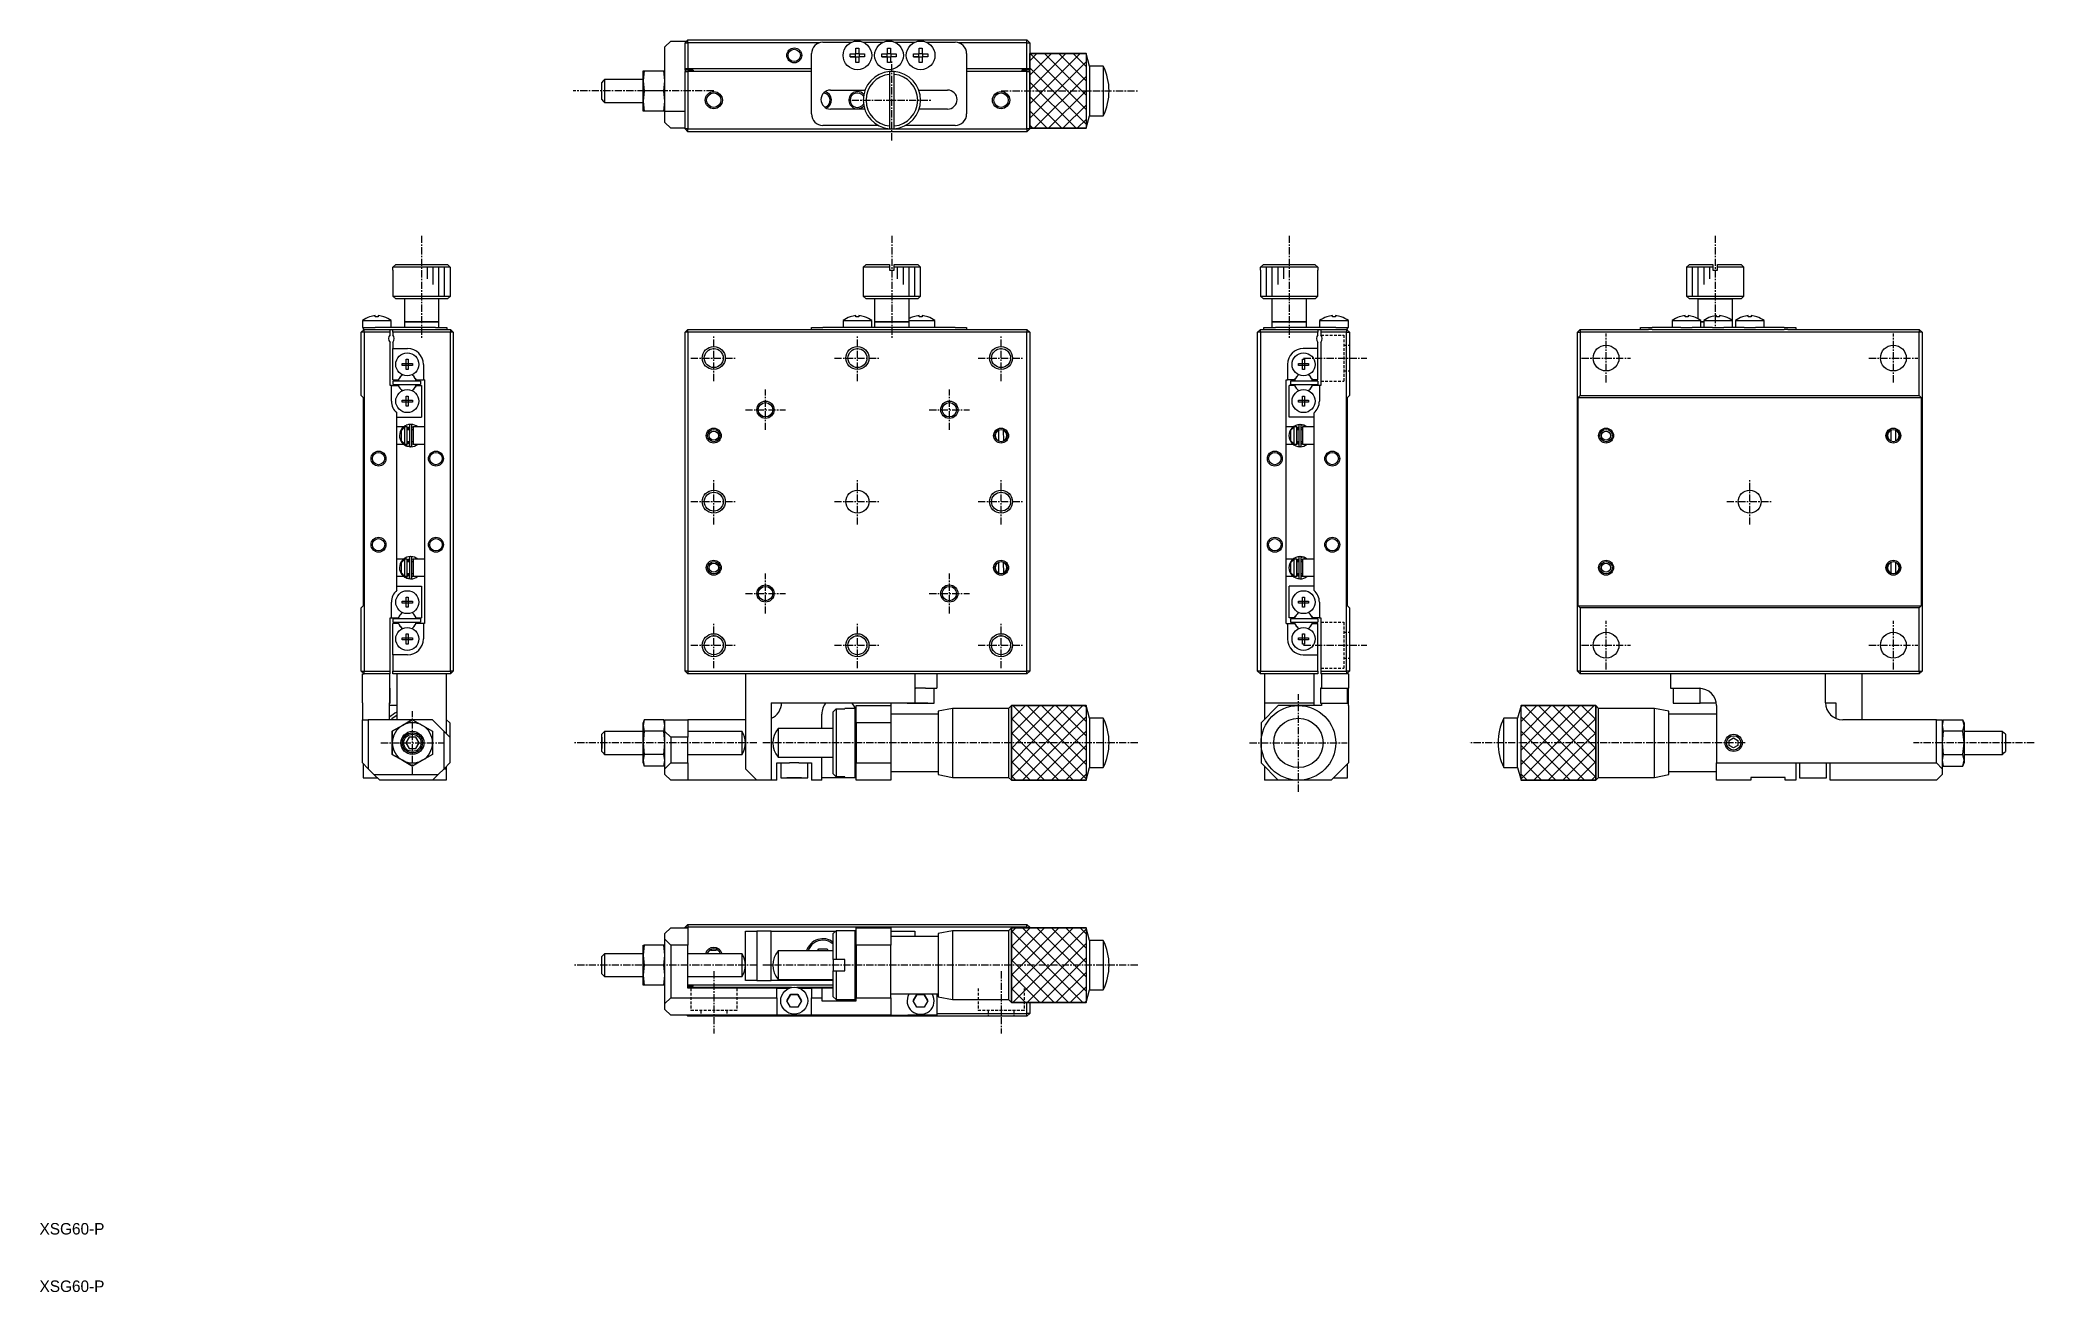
# Model space of a CAD drawing. Extents: x 10 to 357, y 10 to 228.
import ezdxf

# ---------------------------------------------------------------- set-up
doc = ezdxf.new("R2010")
doc.units = 0
doc.linetypes.add('CENTER', pattern=[2, 1.25, -0.25, 0.25, -0.25])
doc.linetypes.add('DASHED', pattern=[0.75, 0.5, -0.25])
doc.layers.get('0').update_dxf_attribs({"linetype": 'CONTINUOUS'})
doc.layers.add('CENTER', color=1, linetype='CENTER')
doc.styles.get("Standard").update_dxf_attribs({"font": 'FG教科書体NT-M'})

msp = doc.modelspace()

# ---------------------------------------------------------------- texts
at = {"color": 7, "linetype": 'CONTINUOUS'}
for p in [(10, 20), (10, 10)]:
    msp.add_text('XSG60-P', height=2, dxfattribs=at).set_placement(p)

# ---------------------------------------------------------------- linework, layer by layer
at = {"color": 7, "linetype": 'CONTINUOUS'}
for p, q in [((119.849997, 227.8), (118.849997, 226.8)), ((118.849997, 221.1), (118.849997, 226.8)), ((119.849997, 227.8), (122.649997, 227.8)), ((122.349997, 227.5), (122.849997, 228)), ((122.349997, 227.5), (122.849997, 227.5)), ((122.349997, 223), (122.349997, 227.5)), ((122.849997, 227.5), (122.849997, 228)), ((122.849997, 228), (181.849997, 228)), ((122.849997, 227.5), (122.849997, 223)), ((145.725497, 227.5), (122.849997, 227.5)), ((146.349997, 227.6), (151.370201, 227.6)), ((152.089997, 226.548233), (152.609997, 226.548233)), ((152.089997, 225.56), (152.089997, 226.548233)), ((152.089997, 225.625762), (152.609997, 225.625762)), ((152.609997, 226.548233), (152.609997, 225.56)), ((153.329792, 227.6), (156.870201, 227.6)), ((157.589997, 226.548233), (158.109997, 226.548233)), ((157.589997, 225.56), (157.589997, 226.548233)), ((157.589997, 225.625762), (158.109997, 225.625762)), ((158.109997, 226.548233), (158.109997, 225.56)), ((158.829792, 227.6), (162.370201, 227.6)), ((163.089997, 226.548233), (163.609997, 226.548233)), ((163.089997, 225.56), (163.089997, 226.548233)), ((163.089997, 225.625762), (163.609997, 225.625762)), ((163.609997, 226.548233), (163.609997, 225.56)), ((164.329792, 227.6), (169.349997, 227.6)), ((181.849997, 227.5), (169.974496, 227.5)), ((181.849997, 227.5), (181.849997, 228)), ((182.349997, 227.5), (181.849997, 228)), ((181.849997, 223), (181.849997, 227.5)), ((181.849997, 227.5), (182.349997, 227.5)), ((115.247069, 222.6), (115.049996, 220.85)), ((115.049996, 222.6), (115.247069, 222.6)), ((115.049996, 220.85), (115.049996, 222.6)), ((115.247069, 222.6), (118.652924, 222.6)), ((118.849996, 220.85), (118.652924, 222.6)), ((118.652924, 222.6), (118.849996, 222.6)), ((122.349997, 223), (122.849997, 223)), ((122.349997, 222.75), (122.349997, 223)), ((123.749997, 222.75), (122.349997, 222.75)), ((122.349997, 222.75), (122.349997, 222.5)), ((122.349997, 212.5), (122.349997, 222.5)), ((122.349997, 222.5), (122.849997, 222.5)), ((122.849997, 223), (144.349997, 223)), ((122.849997, 222.5), (122.849997, 212.5)), ((144.349997, 222.5), (122.849997, 222.5)), ((123.749997, 222.75), (123.749997, 222.5)), ((144.349997, 215.1), (144.349997, 225.6)), ((151.101763, 225.04), (151.101763, 225.56)), ((151.101763, 225.56), (152.089997, 225.56)), ((152.089997, 225.04), (151.101763, 225.04)), ((151.101763, 225.04), (152.024235, 225.04)), ((152.024235, 225.04), (152.024235, 225.56)), ((152.089997, 225.04), (152.024235, 225.04)), ((152.089997, 224.051767), (152.089997, 225.04)), ((152.609997, 224.974238), (152.089997, 224.974238)), ((152.609997, 224.051767), (152.089997, 224.051767)), ((152.609997, 225.56), (153.59823, 225.56)), ((152.609997, 225.04), (152.609997, 224.051767)), ((153.59823, 225.04), (152.609997, 225.04)), ((152.675758, 225.04), (152.609997, 225.04)), ((152.675758, 225.56), (152.675758, 225.04)), ((153.59823, 225.04), (152.675758, 225.04)), ((153.59823, 225.56), (153.59823, 225.04)), ((156.601763, 225.04), (156.601763, 225.56)), ((156.601763, 225.56), (157.589997, 225.56)), ((157.589997, 225.04), (156.601763, 225.04)), ((156.601763, 225.04), (157.524235, 225.04)), ((157.524235, 225.04), (157.524235, 225.56)), ((157.589997, 225.04), (157.524235, 225.04)), ((157.589997, 224.051767), (157.589997, 225.04)), ((158.109997, 224.974238), (157.589997, 224.974238)), ((158.109997, 224.051767), (157.589997, 224.051767)), ((157.949997, 222.483974), (157.949997, 221.982187)), ((158.109997, 225.56), (159.09823, 225.56)), ((158.109997, 225.04), (158.109997, 224.051767)), ((159.09823, 225.04), (158.109997, 225.04)), ((158.175758, 225.04), (158.109997, 225.04)), ((158.175758, 225.56), (158.175758, 225.04)), ((159.09823, 225.04), (158.175758, 225.04)), ((158.749997, 221.982187), (158.749997, 222.483974)), ((159.09823, 225.56), (159.09823, 225.04)), ((162.101763, 225.04), (162.101763, 225.56)), ((162.101763, 225.56), (163.089997, 225.56)), ((163.089997, 225.04), (162.101763, 225.04)), ((162.101763, 225.04), (163.024235, 225.04)), ((163.024235, 225.04), (163.024235, 225.56)), ((163.089997, 225.04), (163.024235, 225.04)), ((163.089997, 224.051767), (163.089997, 225.04)), ((163.609997, 224.974238), (163.089997, 224.974238)), ((163.609997, 224.051767), (163.089997, 224.051767)), ((163.609997, 225.56), (164.59823, 225.56)), ((163.609997, 225.04), (163.609997, 224.051767)), ((164.59823, 225.04), (163.609997, 225.04)), ((163.675758, 225.04), (163.609997, 225.04)), ((163.675758, 225.56), (163.675758, 225.04)), ((164.59823, 225.04), (163.675758, 225.04)), ((164.59823, 225.56), (164.59823, 225.04)), ((171.349997, 225.6), (171.349997, 215.1)), ((171.349997, 223), (181.849997, 223)), ((181.849997, 222.5), (171.349997, 222.5)), ((182.349997, 222.75), (180.949997, 222.75)), ((180.949997, 222.75), (180.949997, 222.5)), ((181.849997, 223), (182.349997, 223)), ((181.849997, 212.5), (181.849997, 222.5)), ((181.849997, 222.5), (182.349997, 222.5)), ((182.349997, 225.599999), (192.150004, 225.599999)), ((182.349997, 212.600001), (182.349997, 225.599999)), ((182.349997, 223), (182.349997, 222.75)), ((182.349997, 222.5), (182.349997, 222.75)), ((182.349997, 222.5), (182.349997, 212.5)), ((192.739492, 223.4), (192.150004, 225.599999)), ((192.150004, 225.599999), (192.150004, 212.600001)), ((192.739492, 223.4), (192.739492, 214.8)), ((195.150003, 223.4), (192.739492, 223.4)), ((195.150003, 223.4), (195.150003, 214.8)), ((108.099996, 220.85), (107.849996, 220.6)), ((107.849997, 219.1), (107.849996, 220.6)), ((107.849997, 217.6), (107.849997, 219.1)), ((108.349996, 221.1), (108.099996, 220.85)), ((108.349996, 221.1), (108.349997, 219.1)), ((115.049977, 221.1), (108.349996, 221.1)), ((108.349997, 219.1), (108.349997, 217.1)), ((115.049997, 217.35), (115.049996, 220.85)), ((115.049996, 220.85), (115.247069, 219.1)), ((115.247069, 219.1), (115.049997, 217.35)), ((118.652924, 219.1), (115.247069, 219.1)), ((118.652924, 219.1), (118.849996, 220.85)), ((118.849997, 217.35), (118.652924, 219.1)), ((118.849997, 217.1), (118.849997, 221.1)), ((147.649997, 219.25), (153.666248, 219.25)), ((157.949997, 221.982187), (157.949997, 213.017813)), ((158.749997, 213.017813), (158.749997, 221.982187)), ((163.033745, 219.25), (168.049997, 219.25)), ((107.849997, 217.6), (108.099997, 217.35)), ((108.099997, 217.35), (108.349997, 217.1)), ((108.349997, 217.1), (115.049977, 217.1)), ((115.049997, 217.35), (115.247069, 215.6)), ((115.049997, 215.6), (115.049997, 217.35)), ((115.247069, 215.6), (115.049997, 215.6)), ((118.652924, 215.6), (115.247069, 215.6)), ((118.652924, 215.6), (118.849997, 217.35)), ((118.849997, 215.6), (118.652924, 215.6)), ((118.849997, 215.6), (118.849997, 217.1)), ((118.849997, 215.6), (122.349997, 215.6)), ((118.849997, 213.6), (118.849997, 215.6)), ((153.596314, 215.95), (147.649997, 215.95)), ((168.049997, 215.95), (163.103679, 215.95)), ((119.849997, 212.6), (118.849997, 213.6)), ((122.349997, 212.6), (119.849997, 212.6)), ((122.849997, 212.5), (122.349997, 212.5)), ((122.849997, 212), (122.349997, 212.5)), ((122.849997, 212.5), (158.349997, 212.5)), ((122.849997, 212), (122.849997, 212.5)), ((181.849997, 212), (122.849997, 212)), ((155.975128, 213.1), (146.349997, 213.1)), ((157.949997, 213.017813), (157.949997, 212.516026)), ((158.349997, 212.5), (181.849997, 212.5)), ((158.749997, 212.516026), (158.749997, 213.017813)), ((169.349997, 213.1), (160.724865, 213.1)), ((181.849997, 212.5), (181.849997, 212)), ((182.349997, 212.5), (181.849997, 212)), ((182.349997, 212.5), (181.849997, 212.5)), ((192.150004, 212.600001), (182.349997, 212.600001)), ((192.150004, 212.600001), (192.739492, 214.8)), ((192.739492, 214.8), (195.150003, 214.8)), ((71.5, 187.9), (71.516026, 187.9)), ((71.5, 187.9), (71.5, 183.4)), ((71.516026, 188.4), (72.017813, 188.9)), ((71.516026, 187.9), (71.516026, 188.4)), ((81.483974, 188.4), (71.516026, 188.4)), ((72.017813, 188.9), (80.982187, 188.9)), ((80.982187, 188.9), (81.483974, 188.4)), ((81.483974, 188.4), (81.483974, 187.9)), ((81.483974, 187.9), (81.5, 187.9)), ((81.5, 183.4), (81.5, 187.9)), ((153.849997, 188.9), (153.349997, 188.4)), ((157.949997, 188.4), (153.349997, 188.4)), ((153.349997, 188.4), (153.349997, 183.4)), ((153.849997, 188.9), (157.949997, 188.9)), ((153.849997, 188.9), (157.949997, 188.9)), ((157.949997, 188.9), (157.949997, 188.4)), ((157.949997, 188.4), (157.949997, 187.9)), ((157.949997, 187.9), (158.749997, 187.9)), ((157.949997, 187.9), (158.749997, 187.9)), ((158.749997, 188.9), (162.849997, 188.9)), ((158.749997, 188.9), (162.849997, 188.9)), ((158.749997, 188.4), (158.749997, 188.9)), ((163.349997, 188.4), (158.749997, 188.4)), ((158.749997, 187.9), (158.749997, 188.4)), ((163.349997, 188.4), (162.849997, 188.9)), ((163.349997, 183.4), (163.349997, 188.4)), ((222.5, 187.9), (222.516026, 187.9)), ((222.5, 187.9), (222.5, 183.4)), ((222.516026, 188.4), (223.017813, 188.9)), ((222.516026, 187.9), (222.516026, 188.4)), ((232.483974, 188.4), (222.516026, 188.4)), ((223.017813, 188.9), (231.982187, 188.9)), ((231.982187, 188.9), (232.483974, 188.4)), ((232.483974, 188.4), (232.483974, 187.9)), ((232.483974, 187.9), (232.5, 187.9)), ((232.5, 183.4), (232.5, 187.9)), ((297.150003, 188.9), (296.650003, 188.4)), ((301.250003, 188.4), (296.650003, 188.4)), ((296.650003, 188.4), (296.650003, 183.4)), ((297.150003, 188.9), (301.250003, 188.9)), ((301.250003, 188.9), (301.250003, 188.4)), ((301.250003, 188.4), (301.250003, 187.9)), ((301.250003, 187.9), (302.050003, 187.9)), ((302.050003, 188.9), (306.150003, 188.9)), ((302.050003, 188.4), (302.050003, 188.9)), ((306.650003, 188.4), (302.050003, 188.4)), ((302.050003, 187.9), (302.050003, 188.4)), ((306.650003, 188.4), (306.150003, 188.9)), ((306.650003, 183.4), (306.650003, 188.4)), ((71.5, 183.4), (81.5, 183.4)), ((71.5, 183.4), (72, 182.9)), ((81, 182.9), (72, 182.9)), ((73.5, 182.9), (73.5, 178.9)), ((79.5, 178.9), (79.5, 182.9)), ((81, 182.9), (81.5, 183.4)), ((153.349997, 183.4), (163.349997, 183.4)), ((153.349997, 183.4), (153.849997, 182.9)), ((162.849997, 182.9), (153.849997, 182.9)), ((155.349997, 182.9), (155.349997, 178.9)), ((161.349997, 178.9), (161.349997, 182.9)), ((162.849997, 182.9), (163.349997, 183.4)), ((222.5, 183.4), (232.5, 183.4)), ((222.5, 183.4), (223, 182.9)), ((232, 182.9), (223, 182.9)), ((224.5, 182.9), (224.5, 178.9)), ((230.5, 178.9), (230.5, 182.9)), ((232, 182.9), (232.5, 183.4)), ((296.650003, 183.4), (301.650003, 183.4)), ((296.650003, 183.4), (297.150003, 182.9)), ((298.650003, 182.9), (297.150003, 182.9)), ((301.650003, 182.9), (297.150003, 182.9)), ((304.650003, 182.9), (298.650003, 182.9)), ((298.650003, 182.9), (301.650003, 182.9)), ((298.650003, 182.9), (298.650003, 179.464102)), ((301.650003, 183.4), (306.650003, 183.4)), ((306.150003, 182.9), (301.650003, 182.9)), ((301.650003, 182.9), (304.650003, 182.9)), ((306.150003, 182.9), (304.650003, 182.9)), ((304.650003, 179.122499), (304.650003, 182.9)), ((306.150003, 182.9), (306.650003, 183.4)), ((66.5, 177.6), (66, 177.1)), ((66.5, 177.1), (66, 177.1)), ((66, 166.1), (66, 177.1)), ((66.2, 179.122499), (71.2, 179.122499)), ((66.2, 179.122499), (66.2, 177.9)), ((66.2, 177.9), (66.4, 177.9)), ((66.4, 177.6), (66.4, 177.9)), ((66.4, 177.9), (68.4, 177.9)), ((66.5, 177.6), (66.4, 177.6)), ((66.5, 177.1), (66.5, 177.6)), ((66.5, 177.6), (71, 177.6)), ((66.5, 177.1), (66.5, 118.1)), ((71, 177.1), (66.5, 177.1)), ((67.451767, 179.791347), (67.448024, 179.79902)), ((78.9, 177.9), (68.4, 177.9)), ((68.44, 179.791347), (68.44, 179.983064)), ((68.96, 179.791347), (68.44, 179.791347)), ((68.96, 179.983064), (68.96, 179.791347)), ((69.951976, 179.79902), (69.948233, 179.791347)), ((71, 177.6), (71.5, 177.6)), ((71, 177.1), (71, 177.6)), ((71, 176.661438), (71, 177.1)), ((71.2, 177.9), (71.2, 179.122499)), ((71.5, 177.6), (81.5, 177.6)), ((71.5, 177.1), (71.5, 177.6)), ((81.5, 177.1), (71.5, 177.1)), ((71.5, 177.1), (71.5, 176.661438)), ((73.5, 178.9), (79.5, 178.9)), ((79.5, 178.9), (73.5, 178.9)), ((73.5, 178.9), (73.5, 177.9)), ((78.9, 177.9), (80.9, 177.9)), ((79.5, 177.9), (79.5, 178.9)), ((80.9, 177.9), (80.9, 177.6)), ((81.5, 177.6), (81.5, 177.1)), ((82, 177.1), (81.5, 177.6)), ((81.5, 118.1), (81.5, 177.1)), ((82, 177.1), (81.5, 177.1)), ((82, 177.1), (82, 118.1)), ((122.849997, 177.6), (122.349997, 177.1)), ((122.349997, 118.1), (122.349997, 177.1)), ((122.849997, 177.1), (122.349997, 177.1)), ((122.849997, 177.1), (122.849997, 177.6)), ((122.849997, 177.6), (181.849997, 177.6)), ((181.849997, 177.1), (122.849997, 177.1)), ((122.849997, 177.1), (122.849997, 118.1)), ((144.349997, 177.6), (144.349997, 177.9)), ((144.349997, 177.9), (146.349997, 177.9)), ((169.349997, 177.9), (146.349997, 177.9)), ((149.849997, 179.122499), (154.849997, 179.122499)), ((149.849997, 179.122499), (149.849997, 177.9)), ((151.101763, 179.791347), (151.098021, 179.79902)), ((151.101763, 179.791347), (151.098021, 179.79902)), ((152.089997, 179.791347), (152.089997, 179.983064)), ((152.609997, 179.791347), (152.089997, 179.791347)), ((152.609997, 179.983064), (152.609997, 179.791347)), ((153.601972, 179.79902), (153.59823, 179.791347)), ((153.601972, 179.79902), (153.59823, 179.791347)), ((154.849997, 177.9), (154.849997, 179.122499)), ((155.349997, 178.9), (161.349997, 178.9)), ((161.349997, 178.9), (155.349997, 178.9)), ((155.349997, 178.9), (155.349997, 177.9)), ((161.349997, 179.122499), (165.849997, 179.122499)), ((161.349997, 177.9), (161.349997, 178.9)), ((162.101763, 179.791347), (162.098021, 179.79902)), ((162.101763, 179.791347), (162.098021, 179.79902)), ((163.089997, 179.791347), (163.089997, 179.983064)), ((163.609997, 179.791347), (163.089997, 179.791347)), ((163.609997, 179.983064), (163.609997, 179.791347)), ((164.601972, 179.79902), (164.59823, 179.791347)), ((164.601972, 179.79902), (164.59823, 179.791347)), ((165.849997, 177.9), (165.849997, 179.122499)), ((169.349997, 177.9), (171.349997, 177.9)), ((171.349997, 177.9), (171.349997, 177.6)), ((181.849997, 177.6), (181.849997, 177.1)), ((182.349997, 177.1), (181.849997, 177.6)), ((181.849997, 118.1), (181.849997, 177.1)), ((182.349997, 177.1), (181.849997, 177.1)), ((182.349997, 177.1), (182.349997, 118.1)), ((222.5, 177.6), (222, 177.1)), ((222.5, 177.1), (222, 177.1)), ((222, 118.1), (222, 177.1)), ((222.5, 177.1), (222.5, 177.6)), ((222.5, 177.6), (232.5, 177.6)), ((222.5, 177.1), (222.5, 118.1)), ((232.5, 177.1), (222.5, 177.1)), ((223.1, 177.6), (223.1, 177.9)), ((223.1, 177.9), (225.1, 177.9)), ((224.5, 178.9), (230.5, 178.9)), ((230.5, 178.9), (224.5, 178.9)), ((224.5, 178.9), (224.5, 177.9)), ((235.6, 177.9), (225.1, 177.9)), ((230.5, 177.9), (230.5, 178.9)), ((232.5, 177.6), (233, 177.6)), ((232.5, 177.6), (232.5, 177.1)), ((232.5, 176.661438), (232.5, 177.1)), ((232.8, 179.122499), (237.8, 179.122499)), ((232.8, 179.122499), (232.8, 177.9)), ((233, 177.6), (237.5, 177.6)), ((233, 177.6), (233, 177.1)), ((237.5, 177.1), (233, 177.1)), ((233, 177.1), (233, 176.661438)), ((234.051767, 179.791347), (234.048024, 179.79902)), ((235.04, 179.791347), (235.04, 179.983064)), ((235.56, 179.791347), (235.04, 179.791347)), ((235.56, 179.983064), (235.56, 179.791347)), ((235.6, 177.9), (237.6, 177.9)), ((236.551976, 179.79902), (236.548233, 179.791347)), ((237.6, 177.6), (237.5, 177.6)), ((237.5, 177.6), (237.5, 177.1)), ((237.5, 177.6), (238, 177.1)), ((237.5, 118.1), (237.5, 177.1)), ((237.5, 177.1), (238, 177.1)), ((237.6, 177.9), (237.8, 177.9)), ((237.6, 177.9), (237.6, 177.6)), ((237.8, 177.9), (237.8, 179.122499)), ((238, 177.1), (238, 166.1)), ((278.150003, 177.6), (277.650003, 177.1)), ((277.650003, 118.1), (277.650003, 177.1)), ((277.650003, 177.1), (278.150003, 177.1)), ((278.150003, 177.6), (278.150003, 177.1)), ((278.150003, 177.6), (290.025504, 177.6)), ((278.150003, 177.1), (278.150003, 166.1)), ((337.150003, 177.1), (278.150003, 177.1)), ((288.650003, 177.6), (288.650003, 177.9)), ((288.650003, 177.9), (290.650003, 177.9)), ((290.650003, 177.6), (290.025504, 177.6)), ((295.670208, 177.9), (290.650003, 177.9)), ((290.650003, 177.6), (313.650003, 177.6)), ((294.150003, 179.122499), (296.650003, 179.122499)), ((294.150003, 179.122499), (294.150003, 177.9)), ((295.40177, 179.791347), (295.398028, 179.79902)), ((295.670208, 177.9), (296.650003, 177.9)), ((296.390003, 179.791347), (296.390003, 179.983064)), ((296.910003, 179.791347), (296.390003, 179.791347)), ((296.650003, 179.122499), (299.150003, 179.122499)), ((296.650003, 177.9), (297.629799, 177.9)), ((296.910003, 179.983064), (296.910003, 179.791347)), ((301.170208, 177.9), (297.629799, 177.9)), ((297.901979, 179.79902), (297.898237, 179.791347)), ((299.150003, 177.9), (299.150003, 179.122499)), ((299.150003, 178.9), (299.650003, 178.9)), ((299.650003, 178.9), (299.150003, 178.9)), ((299.650003, 179.122499), (302.150003, 179.122499)), ((299.650003, 179.122499), (299.650003, 177.9)), ((300.90177, 179.791347), (300.898028, 179.79902)), ((301.170208, 177.9), (302.150003, 177.9)), ((301.890003, 179.791347), (301.890003, 179.983064)), ((302.410003, 179.791347), (301.890003, 179.791347)), ((302.150003, 179.122499), (304.650003, 179.122499)), ((302.150003, 177.9), (303.129799, 177.9)), ((302.410003, 179.983064), (302.410003, 179.791347)), ((306.670208, 177.9), (303.129799, 177.9)), ((303.401979, 179.79902), (303.398237, 179.791347)), ((304.650003, 177.9), (304.650003, 179.122499)), ((305.150003, 179.122499), (307.650003, 179.122499)), ((305.150003, 179.122499), (305.150003, 177.9)), ((306.40177, 179.791347), (306.398028, 179.79902)), ((306.670208, 177.9), (307.650003, 177.9)), ((307.390003, 179.791347), (307.390003, 179.983064)), ((307.910003, 179.791347), (307.390003, 179.791347)), ((307.650003, 179.122499), (310.150003, 179.122499)), ((307.650003, 177.9), (308.629799, 177.9)), ((307.910003, 179.983064), (307.910003, 179.791347)), ((313.650003, 177.9), (308.629799, 177.9)), ((308.901979, 179.79902), (308.898237, 179.791347)), ((310.150003, 177.9), (310.150003, 179.122499)), ((313.650003, 177.9), (315.650003, 177.9)), ((314.274503, 177.6), (313.650003, 177.6)), ((314.274503, 177.6), (337.150003, 177.6)), ((315.650003, 177.9), (315.650003, 177.6)), ((337.150003, 177.6), (337.150003, 177.1)), ((337.650003, 177.1), (337.150003, 177.6)), ((337.150003, 166.1), (337.150003, 177.1)), ((337.650003, 177.1), (337.150003, 177.1)), ((337.650003, 177.1), (337.650003, 118.1)), ((71, 167.8), (71, 175.338562)), ((71.5, 175.338562), (71.5, 174.25)), ((71.5, 174.25), (74.05, 174.25)), ((71.5, 168.8), (71.5, 174.25)), ((232.5, 174.25), (229.95, 174.25)), ((232.5, 174.25), (232.5, 175.338562)), ((232.5, 168.8), (232.5, 174.25)), ((233, 175.338562), (233, 167.8)), ((73.113639, 171.32), (73.113639, 171.68)), ((73.113639, 171.68), (73.82, 171.68)), ((73.82, 171.32), (73.113639, 171.32)), ((73.82, 172.386361), (74.18, 172.386361)), ((73.82, 171.68), (73.82, 172.386361)), ((73.830372, 171.669628), (73.82, 171.68)), ((73.830372, 171.330372), (73.82, 171.32)), ((73.82, 170.613639), (73.82, 171.32)), ((74.18, 170.613639), (73.82, 170.613639)), ((73.830372, 171.669628), (74.169628, 171.669628)), ((73.830372, 171.330372), (73.830372, 171.669628)), ((74.169628, 171.330372), (73.830372, 171.330372)), ((74.169628, 171.669628), (74.18, 171.68)), ((74.169628, 171.669628), (74.169628, 171.330372)), ((74.169628, 171.330372), (74.18, 171.32)), ((74.18, 172.386361), (74.18, 171.68)), ((74.18, 171.68), (74.886361, 171.68)), ((74.18, 171.32), (74.18, 170.613639)), ((74.886361, 171.32), (74.18, 171.32)), ((74.886361, 171.68), (74.886361, 171.32)), ((76.8, 171.5), (76.8, 168.8)), ((227.2, 171.5), (227.2, 168.8)), ((229.113639, 171.32), (229.113639, 171.68)), ((229.113639, 171.68), (229.82, 171.68)), ((229.82, 171.32), (229.113639, 171.32)), ((229.82, 172.386361), (230.18, 172.386361)), ((229.82, 171.68), (229.82, 172.386361)), ((229.830372, 171.669628), (229.82, 171.68)), ((229.830372, 171.330372), (229.82, 171.32)), ((229.82, 170.613639), (229.82, 171.32)), ((230.18, 170.613639), (229.82, 170.613639)), ((229.830372, 171.330372), (229.830372, 171.669628)), ((229.830372, 171.669628), (230.169628, 171.669628)), ((230.169628, 171.330372), (229.830372, 171.330372)), ((230.169628, 171.669628), (230.18, 171.68)), ((230.169628, 171.669628), (230.169628, 171.330372)), ((230.169628, 171.330372), (230.18, 171.32)), ((230.18, 172.386361), (230.18, 171.68)), ((230.18, 171.68), (230.886361, 171.68)), ((230.18, 171.32), (230.18, 170.613639)), ((230.886361, 171.32), (230.18, 171.32)), ((230.886361, 171.68), (230.886361, 171.32)), ((71.25, 167.8), (71, 167.8)), ((71.25, 165.1), (71.25, 167.8)), ((71.25, 167.8), (72.449194, 167.8)), ((71.5, 168.8), (72.449194, 168.8)), ((76.3, 168.6), (71.5, 168.6)), ((71.5, 168.6), (71.5, 168)), ((71.5, 168), (76.3, 168)), ((72.449194, 168.8), (72.59936, 169.060095)), ((72.59936, 167.539905), (72.449194, 167.8)), ((75.40064, 169.060095), (75.550806, 168.8)), ((75.550806, 167.8), (75.40064, 167.539905)), ((75.550806, 168.8), (76.8, 168.8)), ((75.550806, 167.8), (76.5, 167.8)), ((76.3, 168.6), (76.3, 168)), ((76.5, 167.8), (76.5, 162.3)), ((77, 168.8), (76.8, 168.8)), ((77, 168.8), (77, 126.4)), ((227, 168.8), (227.2, 168.8)), ((227, 126.4), (227, 168.8)), ((228.449194, 168.8), (227.2, 168.8)), ((227.5, 162.3), (227.5, 167.8)), ((228.449194, 167.8), (227.5, 167.8)), ((227.7, 168.6), (227.7, 168)), ((232.5, 168.6), (227.7, 168.6)), ((227.7, 168), (232.5, 168)), ((228.449194, 168.8), (228.59936, 169.060095)), ((228.449194, 167.8), (228.59936, 167.539905)), ((231.40064, 169.060095), (231.550806, 168.8)), ((231.40064, 167.539905), (231.550806, 167.8)), ((232.5, 168.8), (231.550806, 168.8)), ((232.75, 167.8), (231.550806, 167.8)), ((232.5, 168.6), (232.5, 168)), ((232.75, 167.8), (232.75, 165.1)), ((233, 167.8), (232.75, 167.8)), ((66, 166.1), (66.35, 165.75)), ((66.35, 165.75), (66.35, 129.45)), ((73.113639, 164.92), (73.113639, 165.28)), ((73.113639, 165.28), (73.82, 165.28)), ((73.82, 164.92), (73.113639, 164.92)), ((73.82, 165.986361), (74.18, 165.986361)), ((73.82, 165.28), (73.82, 165.986361)), ((73.830372, 165.269628), (73.82, 165.28)), ((73.830372, 164.930372), (73.82, 164.92)), ((73.82, 164.213639), (73.82, 164.92)), ((74.18, 164.213639), (73.82, 164.213639)), ((73.830372, 164.930372), (73.830372, 165.269628)), ((73.830372, 165.269628), (74.169628, 165.269628)), ((74.169628, 164.930372), (73.830372, 164.930372)), ((74.169628, 165.269628), (74.18, 165.28)), ((74.169628, 165.269628), (74.169628, 164.930372)), ((74.169628, 164.930372), (74.18, 164.92)), ((74.18, 165.986361), (74.18, 165.28)), ((74.18, 165.28), (74.886361, 165.28)), ((74.886361, 164.92), (74.18, 164.92)), ((74.18, 164.92), (74.18, 164.213639)), ((74.886361, 165.28), (74.886361, 164.92)), ((229.113639, 164.92), (229.113639, 165.28)), ((229.113639, 165.28), (229.82, 165.28)), ((229.82, 164.92), (229.113639, 164.92)), ((229.82, 165.986361), (230.18, 165.986361)), ((229.82, 165.28), (229.82, 165.986361)), ((229.830372, 165.269628), (229.82, 165.28)), ((229.830372, 164.930372), (229.82, 164.92)), ((229.82, 164.213639), (229.82, 164.92)), ((230.18, 164.213639), (229.82, 164.213639)), ((229.830372, 165.269628), (230.169628, 165.269628)), ((229.830372, 164.930372), (229.830372, 165.269628)), ((230.169628, 164.930372), (229.830372, 164.930372)), ((230.169628, 165.269628), (230.18, 165.28)), ((230.169628, 165.269628), (230.169628, 164.930372)), ((230.169628, 164.930372), (230.18, 164.92)), ((230.18, 165.986361), (230.18, 165.28)), ((230.18, 165.28), (230.886361, 165.28)), ((230.18, 164.92), (230.18, 164.213639)), ((230.886361, 164.92), (230.18, 164.92)), ((230.886361, 165.28), (230.886361, 164.92)), ((237.65, 165.75), (238, 166.1)), ((237.65, 129.45), (237.65, 165.75)), ((277.800003, 165.75), (278.150003, 166.1)), ((277.800003, 129.45), (277.800003, 165.75)), ((277.800003, 165.75), (337.500003, 165.75)), ((278.150003, 166.1), (337.150003, 166.1)), ((337.150003, 166.1), (337.500003, 165.75)), ((337.500003, 165.75), (337.500003, 129.45)), ((72.2, 160.175), (72.2, 163.020938)), ((72.2, 162.3), (76.5, 162.3)), ((73.363755, 160.6), (72.2, 160.6)), ((72.2, 158.025), (72.2, 160.175)), ((73, 160.016515), (73.5, 160.545683)), ((73, 158.183485), (73, 160.016515)), ((73.5, 160.6), (73.5, 160.545683)), ((74, 160.6), (73.5, 160.6)), ((73.5, 160.545683), (73.5, 157.654317)), ((73.835914, 160.887581), (73.817922, 160.879781)), ((73.830161, 160.884219), (73.826812, 160.883663)), ((73.892355, 160.909821), (73.835469, 160.88844)), ((73.988705, 160.529805), (74.003249, 160.535571)), ((73.999842, 160.53521), (74.404957, 160.643689)), ((74, 157.6), (74, 160.6)), ((74.405, 160.1), (74, 160.1)), ((74.003249, 160.535571), (74.017511, 160.540387)), ((74.017511, 160.540387), (74.032003, 160.544472)), ((74.032003, 160.544472), (74.04669, 160.547816)), ((74.04669, 160.547816), (74.061532, 160.550406)), ((74.061532, 160.550406), (74.07649, 160.552236)), ((74.07649, 160.552236), (74.091526, 160.5533)), ((74.091526, 160.5533), (74.1066, 160.553595)), ((74.1066, 160.553595), (74.121672, 160.553118)), ((74.121672, 160.553118), (74.136702, 160.551872)), ((74.136702, 160.551872), (74.15165, 160.549859)), ((74.15165, 160.549859), (74.166477, 160.547085)), ((74.166477, 160.547085), (74.181143, 160.543559)), ((74.181143, 160.543559), (74.19561, 160.539291)), ((74.19561, 160.539291), (74.209841, 160.534293)), ((74.2, 160.1), (74.2, 160.538184)), ((74.2, 160.1), (74.2, 160.538183)), ((74.209841, 160.534293), (74.223799, 160.52858)), ((74.223799, 160.52858), (74.237448, 160.522167)), ((74.237448, 160.522167), (74.250754, 160.515074)), ((74.250754, 160.515074), (74.263683, 160.50732)), ((74.263683, 160.50732), (74.276203, 160.498926)), ((74.276203, 160.498926), (74.288284, 160.489917)), ((74.288284, 160.489917), (74.299897, 160.480316)), ((74.299897, 160.480316), (74.311014, 160.470149)), ((74.311014, 160.470149), (74.321609, 160.459444)), ((74.321609, 160.459444), (74.331657, 160.448229)), ((74.331657, 160.448229), (74.341136, 160.436532)), ((74.341136, 160.436532), (74.350023, 160.424383)), ((74.350023, 160.424383), (74.3583, 160.411814)), ((74.3583, 160.411814), (74.365948, 160.398857)), ((74.365948, 160.398857), (74.37295, 160.385542)), ((74.37295, 160.385542), (74.379291, 160.371903)), ((74.379291, 160.371903), (74.384957, 160.357974)), ((74.384957, 160.357974), (74.389937, 160.343787)), ((74.389937, 160.343787), (74.39422, 160.329378)), ((74.39422, 160.329378), (74.397798, 160.314779)), ((74.397798, 160.314779), (74.400662, 160.300027)), ((74.400662, 160.300027), (74.402807, 160.285156)), ((74.402807, 160.285156), (74.404229, 160.2702)), ((74.404229, 160.2702), (74.404924, 160.255196)), ((74.404924, 160.255196), (74.405, 160.248501)), ((74.405, 160.85), (74.405, 157.35)), ((74.795, 157.35), (74.795, 160.85)), ((75, 160.1), (74.795, 160.1)), ((74.795056, 160.643366), (75.000246, 160.603369)), ((75, 160.6), (75, 157.6)), ((77, 160.6), (75, 160.6)), ((75.000246, 160.603369), (75.012433, 160.600086)), ((176.940972, 160.094654), (176.941712, 160.012855)), ((176.95905, 158.098608), (176.940976, 160.094147)), ((176.958313, 158.1799), (176.941712, 160.012855)), ((177.74168, 160.0201), (177.740937, 160.10214)), ((177.74168, 160.0201), (177.758281, 158.187145)), ((228.163431, 160.6), (227, 160.6)), ((231.8, 162.3), (227.5, 162.3)), ((227.8, 160.0201), (228.3, 160.549247)), ((227.8, 158.187145), (227.8, 160.0201)), ((228.163941, 160.6), (228.163826, 160.6)), ((228.3, 160.6), (228.3, 160.549247)), ((228.8, 160.6), (228.3, 160.6)), ((228.3, 160.549247), (228.3, 157.657999)), ((228.799845, 160.53522), (229.204977, 160.643682)), ((228.8, 157.6), (228.8, 160.6)), ((228.8, 160.1), (228.8, 160.599938)), ((228.8, 160.1), (228.8, 158.1)), ((228.8, 158.1), (228.8, 160.1)), ((229.205, 160.1), (228.8, 160.1)), ((228.988515, 160.6), (228.988328, 160.6)), ((228.988643, 160.6), (228.988515, 160.6)), ((228.988957, 160.6), (228.98885, 160.6)), ((228.989517, 160.6), (228.989081, 160.6)), ((229, 160.6), (228.989601, 160.6)), ((229, 160.1), (229, 160.6)), ((229.205, 160.85), (229.205, 157.35)), ((230.115052, 160.907695), (229.427589, 161.043656)), ((229.601111, 160.877317), (229.593453, 160.873625)), ((229.595, 157.35), (229.595, 160.85)), ((229.595, 160.248501), (229.595334, 160.262726)), ((229.8, 160.1), (229.595, 160.1)), ((229.595334, 160.262726), (229.596394, 160.277706)), ((229.596394, 160.277706), (229.598177, 160.292615)), ((229.598177, 160.292615), (229.600681, 160.307419)), ((229.600681, 160.307419), (229.603898, 160.322082)), ((229.632458, 160.891245), (229.601111, 160.877317)), ((229.603898, 160.322082), (229.607822, 160.33657)), ((229.607822, 160.33657), (229.612445, 160.35085)), ((229.612445, 160.35085), (229.617756, 160.364887)), ((229.617756, 160.364887), (229.623743, 160.378647)), ((229.623743, 160.378647), (229.630394, 160.392099)), ((229.630394, 160.392099), (229.637694, 160.405209)), ((229.664449, 160.903587), (229.632458, 160.891245)), ((229.637694, 160.405209), (229.645628, 160.417947)), ((229.645628, 160.417947), (229.654176, 160.43028)), ((229.654176, 160.43028), (229.663321, 160.442179)), ((229.663321, 160.442179), (229.673043, 160.453614)), ((229.697004, 160.914314), (229.664449, 160.903587)), ((229.673043, 160.453614), (229.683319, 160.464555)), ((229.683319, 160.464555), (229.694126, 160.474976)), ((229.694126, 160.474976), (229.705439, 160.484849)), ((229.730043, 160.923399), (229.697004, 160.914314)), ((229.705439, 160.484849), (229.717232, 160.494147)), ((229.717232, 160.494147), (229.729478, 160.502848)), ((229.729478, 160.502848), (229.742147, 160.510926)), ((229.763487, 160.930822), (229.730043, 160.923399)), ((229.742147, 160.510926), (229.755209, 160.51836)), ((229.755209, 160.51836), (229.768634, 160.525129)), ((229.797254, 160.936564), (229.763487, 160.930822)), ((229.768634, 160.525129), (229.782386, 160.531214)), ((229.782386, 160.531214), (229.796434, 160.536597)), ((229.796434, 160.536597), (229.799979, 160.537829)), ((229.83126, 160.940611), (229.797254, 160.936564)), ((229.8, 160.6), (229.8, 157.6)), ((231.8, 160.6), (229.8, 160.6)), ((229.865423, 160.942953), (229.83126, 160.940611)), ((229.899659, 160.943585), (229.865423, 160.942953)), ((229.933885, 160.942506), (229.899659, 160.943585)), ((229.968017, 160.939716), (229.933885, 160.942506)), ((230.001972, 160.935224), (229.968017, 160.939716)), ((230.035666, 160.929039), (230.001972, 160.935224)), ((230.069018, 160.921176), (230.035666, 160.929039)), ((230.070662, 160.61164), (230.064512, 160.6)), ((230.101945, 160.911653), (230.069018, 160.921176)), ((230.07692, 160.623893), (230.070662, 160.61164)), ((230.174255, 160.882277), (230.075042, 160.599975)), ((230.083247, 160.63668), (230.07692, 160.623893)), ((230.089603, 160.649923), (230.083247, 160.63668)), ((230.095948, 160.663538), (230.089603, 160.649923)), ((230.102244, 160.677439), (230.095948, 160.663538)), ((230.134364, 160.900494), (230.101945, 160.911653)), ((230.108449, 160.691539), (230.102244, 160.677439)), ((230.114525, 160.70575), (230.108449, 160.691539)), ((230.120434, 160.719982), (230.114525, 160.70575)), ((230.126138, 160.734145), (230.120434, 160.719982)), ((230.131603, 160.748151), (230.126138, 160.734145)), ((230.136793, 160.761913), (230.131603, 160.748151)), ((230.164531, 160.88844), (230.134364, 160.900494)), ((230.141676, 160.775342), (230.136793, 160.761913)), ((230.146221, 160.788356), (230.141676, 160.775342)), ((230.1504, 160.800872), (230.146221, 160.788356)), ((230.154187, 160.812811), (230.1504, 160.800872)), ((230.157557, 160.8241), (230.154187, 160.812811)), ((230.16049, 160.834666), (230.157557, 160.8241)), ((230.162967, 160.844443), (230.16049, 160.834666)), ((230.164972, 160.85337), (230.162967, 160.844443)), ((230.16318, 160.888725), (230.16514, 160.888104)), ((230.636031, 160.600123), (230.164086, 160.887581)), ((230.166493, 160.861391), (230.164972, 160.85337)), ((230.16514, 160.888104), (230.166614, 160.886358)), ((230.167521, 160.868456), (230.166493, 160.861391)), ((230.166614, 160.886358), (230.167594, 160.883499)), ((230.168049, 160.87452), (230.167521, 160.868456)), ((230.167594, 160.883499), (230.168073, 160.879545)), ((230.168073, 160.879545), (230.168049, 160.87452)), ((230.173188, 160.883663), (230.174255, 160.882277)), ((231.8, 163.020938), (231.8, 160.175)), ((231.8, 160.175), (231.8, 158.025)), ((332.250003, 160.098389), (332.250003, 160.016515)), ((332.250003, 158.183485), (332.250003, 160.016515)), ((333.050003, 160.016515), (333.050003, 160.098389)), ((333.050003, 160.016515), (333.050003, 158.183485)), ((72.2, 137.175), (72.2, 158.025)), ((72.2, 157.6), (73.363385, 157.6)), ((73.5, 157.654317), (73, 158.183485)), ((73.5, 157.654317), (73.5, 157.6)), ((73.5, 157.6), (74, 157.6)), ((73.806308, 157.32537), (73.827183, 157.316189)), ((73.826603, 157.316381), (73.894304, 157.5398)), ((73.832084, 157.327548), (73.831879, 157.322003)), ((73.831879, 157.322003), (73.832208, 157.317582)), ((73.83282, 157.334179), (73.832084, 157.327548)), ((73.832208, 157.317582), (73.8327, 157.31535)), ((73.8327, 157.31535), (73.83474, 157.311983)), ((73.834084, 157.341853), (73.83282, 157.334179)), ((73.835867, 157.350517), (73.834084, 157.341853)), ((73.83474, 157.311983), (73.835469, 157.31156)), ((73.835469, 157.31156), (73.865636, 157.299506)), ((73.838156, 157.360116), (73.835867, 157.350517)), ((73.840938, 157.370584), (73.838156, 157.360116)), ((73.844192, 157.381853), (73.840938, 157.370584)), ((73.847899, 157.393847), (73.844192, 157.381853)), ((73.852032, 157.406486), (73.847899, 157.393847)), ((73.856565, 157.419686), (73.852032, 157.406486)), ((73.861467, 157.43336), (73.856565, 157.419686)), ((73.866706, 157.447417), (73.861467, 157.43336)), ((73.865636, 157.299506), (73.898055, 157.288347)), ((73.872247, 157.461763), (73.866706, 157.447417)), ((73.878053, 157.476303), (73.872247, 157.461763)), ((73.884085, 157.490939), (73.878053, 157.476303)), ((73.890303, 157.505575), (73.884085, 157.490939)), ((73.884953, 157.292304), (74.572408, 157.156344)), ((73.896667, 157.520113), (73.890303, 157.505575)), ((73.894304, 157.5398), (73.924495, 157.600001)), ((73.903133, 157.534457), (73.896667, 157.520113)), ((73.898055, 157.288347), (73.930982, 157.278824)), ((73.909658, 157.548511), (73.903133, 157.534457)), ((73.9162, 157.562182), (73.909658, 157.548511)), ((73.922714, 157.575378), (73.9162, 157.562182)), ((73.929158, 157.588012), (73.922714, 157.575378)), ((73.935488, 157.6), (73.929158, 157.588012)), ((73.930982, 157.278824), (73.964334, 157.270961)), ((73.964334, 157.270961), (73.998028, 157.264776)), ((73.986649, 157.670034), (73.974361, 157.675362)), ((73.997025, 157.666788), (73.988705, 157.670195)), ((74.011205, 157.661643), (73.997025, 157.666788)), ((73.998028, 157.264776), (74.031983, 157.260284)), ((74, 158.1), (74.405, 158.1)), ((74.025628, 157.657227), (74.011205, 157.661643)), ((74.040257, 157.653552), (74.025628, 157.657227)), ((74.031983, 157.260284), (74.066115, 157.257494)), ((74.055054, 157.650628), (74.040257, 157.653552)), ((74.06998, 157.648465), (74.055054, 157.650628)), ((74.066115, 157.257494), (74.100341, 157.256415)), ((74.084995, 157.647067), (74.06998, 157.648465)), ((74.100059, 157.646438), (74.084995, 157.647067)), ((74.115133, 157.64658), (74.100059, 157.646438)), ((74.100341, 157.256415), (74.134577, 157.257047)), ((74.130176, 157.647492), (74.115133, 157.64658)), ((74.145149, 157.64917), (74.130176, 157.647492)), ((74.134577, 157.257047), (74.16874, 157.259389)), ((74.160013, 157.651609), (74.145149, 157.64917)), ((74.174729, 157.654801), (74.160013, 157.651609)), ((74.16874, 157.259389), (74.202746, 157.263436)), ((74.189259, 157.658736), (74.174729, 157.654801)), ((74.203566, 157.663403), (74.189259, 157.658736)), ((74.2, 157.661806), (74.2, 158.1)), ((74.2, 157.661805), (74.2, 158.1)), ((74.202746, 157.263436), (74.236513, 157.269178)), ((74.217614, 157.668786), (74.203566, 157.663403)), ((74.231366, 157.674871), (74.217614, 157.668786)), ((74.244791, 157.68164), (74.231366, 157.674871)), ((74.236513, 157.269178), (74.269957, 157.276601)), ((74.257853, 157.689074), (74.244791, 157.68164)), ((74.270522, 157.697152), (74.257853, 157.689074)), ((74.269957, 157.276601), (74.302996, 157.285686)), ((74.282768, 157.705853), (74.270522, 157.697152)), ((74.294561, 157.715151), (74.282768, 157.705853)), ((74.305874, 157.725024), (74.294561, 157.715151)), ((74.302996, 157.285686), (74.335551, 157.296413)), ((74.316681, 157.735445), (74.305874, 157.725024)), ((74.326957, 157.746386), (74.316681, 157.735445)), ((74.336679, 157.757821), (74.326957, 157.746386)), ((74.335551, 157.296413), (74.367542, 157.308755)), ((74.345824, 157.76972), (74.336679, 157.757821)), ((74.354372, 157.782053), (74.345824, 157.76972)), ((74.362306, 157.794791), (74.354372, 157.782053)), ((74.369606, 157.807901), (74.362306, 157.794791)), ((74.367542, 157.308755), (74.398889, 157.322683)), ((74.376257, 157.821353), (74.369606, 157.807901)), ((74.382244, 157.835113), (74.376257, 157.821353)), ((74.387555, 157.84915), (74.382244, 157.835113)), ((74.392178, 157.86343), (74.387555, 157.84915)), ((74.396102, 157.877918), (74.392178, 157.86343)), ((74.399319, 157.892581), (74.396102, 157.877918)), ((74.398889, 157.322683), (74.406547, 157.326375)), ((74.401823, 157.907385), (74.399319, 157.892581)), ((74.403606, 157.922294), (74.401823, 157.907385)), ((74.404666, 157.937274), (74.403606, 157.922294)), ((74.405, 157.951499), (74.404666, 157.937274)), ((74.795, 158.1), (75, 158.1)), ((75.000203, 157.596632), (74.795023, 157.556318)), ((75, 157.6), (77, 157.6)), ((75.011431, 157.599678), (75.000203, 157.596632)), ((176.958313, 158.1799), (176.959056, 158.09786)), ((177.759021, 158.105346), (177.758281, 158.187145)), ((227, 157.6), (228.163575, 157.6)), ((228.3, 157.657999), (227.8, 158.187145)), ((227.8, 158.1799), (227.8, 158.187145)), ((228.3, 157.657999), (228.3, 157.6)), ((228.3, 157.6), (228.8, 157.6)), ((229.204945, 157.556634), (228.799839, 157.664446)), ((228.8, 157.6), (228.8, 158.1)), ((228.8, 158.1), (229.205, 158.1)), ((228.988163, 157.6), (228.988314, 157.6)), ((228.988532, 157.6), (228.988647, 157.6)), ((228.988647, 157.6), (228.988802, 157.6)), ((228.988802, 157.6), (228.988927, 157.6)), ((228.988939, 157.6), (228.989039, 157.6)), ((228.989039, 157.6), (228.989142, 157.6)), ((228.98927, 157.6), (228.989447, 157.6)), ((228.989447, 157.6), (228.989577, 157.6)), ((228.989713, 157.6), (229, 157.6)), ((229, 157.6), (229, 158.1)), ((229.595, 158.1), (229.8, 158.1)), ((229.595076, 157.944804), (229.595, 157.951499)), ((229.800166, 157.5966), (229.595042, 157.556311)), ((229.595771, 157.9298), (229.595076, 157.944804)), ((229.597193, 157.914844), (229.595771, 157.9298)), ((229.599338, 157.899973), (229.597193, 157.914844)), ((229.602202, 157.885221), (229.599338, 157.899973)), ((229.60578, 157.870622), (229.602202, 157.885221)), ((229.610063, 157.856213), (229.60578, 157.870622)), ((229.615043, 157.842026), (229.610063, 157.856213)), ((229.620709, 157.828097), (229.615043, 157.842026)), ((229.62705, 157.814458), (229.620709, 157.828097)), ((229.634052, 157.801143), (229.62705, 157.814458)), ((229.6417, 157.788186), (229.634052, 157.801143)), ((229.649977, 157.775617), (229.6417, 157.788186)), ((229.658864, 157.763468), (229.649977, 157.775617)), ((229.668343, 157.751771), (229.658864, 157.763468)), ((229.678391, 157.740556), (229.668343, 157.751771)), ((229.688986, 157.729851), (229.678391, 157.740556)), ((229.700103, 157.719684), (229.688986, 157.729851)), ((229.711716, 157.710083), (229.700103, 157.719684)), ((229.723797, 157.701074), (229.711716, 157.710083)), ((229.736317, 157.69268), (229.723797, 157.701074)), ((229.749246, 157.684926), (229.736317, 157.69268)), ((229.762552, 157.677833), (229.749246, 157.684926)), ((229.776201, 157.67142), (229.762552, 157.677833)), ((229.790159, 157.665707), (229.776201, 157.67142)), ((229.799975, 157.662173), (229.790159, 157.665707)), ((229.8, 157.6), (231.8, 157.6)), ((229.811645, 157.599717), (229.800166, 157.5966)), ((230.105743, 157.289561), (230.106671, 157.289862)), ((230.106671, 157.289862), (230.1081, 157.290327)), ((230.1081, 157.290327), (230.109404, 157.290755)), ((230.109404, 157.290755), (230.110319, 157.291057)), ((230.110319, 157.291057), (230.111549, 157.291465)), ((230.111549, 157.291465), (230.112538, 157.291795)), ((230.112538, 157.291795), (230.113697, 157.292183)), ((230.113697, 157.292183), (230.114726, 157.292531)), ((230.114726, 157.292531), (230.116948, 157.293286)), ((230.116948, 157.293286), (230.11786, 157.293599)), ((230.11786, 157.293599), (230.122204, 157.295108)), ((230.122204, 157.295108), (230.124234, 157.295824)), ((230.124234, 157.295824), (230.127062, 157.296834)), ((230.127062, 157.296834), (230.164531, 157.31156)), ((230.16071, 157.311775), (230.16318, 157.311275)), ((230.16318, 157.311275), (230.16286, 157.312039)), ((230.164531, 157.31156), (230.16318, 157.311275)), ((230.164288, 157.312505), (230.182242, 157.320291)), ((230.16526, 157.311983), (230.164531, 157.31156)), ((231.8, 158.025), (231.8, 137.175)), ((332.250003, 158.183485), (332.250003, 158.101611)), ((333.050003, 158.101611), (333.050003, 158.183485)), ((73.363755, 137.6), (72.2, 137.6)), ((72.2, 135.025), (72.2, 137.175)), ((73, 137.016515), (73.5, 137.545683)), ((73, 135.183485), (73, 137.016515)), ((73.5, 137.6), (73.5, 137.545683)), ((74, 137.6), (73.5, 137.6)), ((73.5, 137.545683), (73.5, 134.654317)), ((73.835914, 137.887581), (73.817922, 137.879781)), ((73.830161, 137.884219), (73.826812, 137.883663)), ((73.892355, 137.909821), (73.835469, 137.88844)), ((73.988705, 137.529805), (74.003249, 137.535571)), ((73.999842, 137.53521), (74.404957, 137.643689)), ((74, 134.6), (74, 137.6)), ((74.405, 137.1), (74, 137.1)), ((74.003249, 137.535571), (74.017511, 137.540387)), ((74.017511, 137.540387), (74.032003, 137.544472)), ((74.032003, 137.544472), (74.04669, 137.547816)), ((74.04669, 137.547816), (74.061532, 137.550406)), ((74.061532, 137.550406), (74.07649, 137.552236)), ((74.07649, 137.552236), (74.091526, 137.5533)), ((74.091526, 137.5533), (74.1066, 137.553595)), ((74.1066, 137.553595), (74.121672, 137.553118)), ((74.121672, 137.553118), (74.136702, 137.551872)), ((74.136702, 137.551872), (74.15165, 137.549859)), ((74.15165, 137.549859), (74.166477, 137.547085)), ((74.166477, 137.547085), (74.181143, 137.543559)), ((74.181143, 137.543559), (74.19561, 137.539291)), ((74.19561, 137.539291), (74.209841, 137.534293)), ((74.2, 137.1), (74.2, 137.538184)), ((74.2, 137.1), (74.2, 137.538183)), ((74.209841, 137.534293), (74.223799, 137.52858)), ((74.223799, 137.52858), (74.237448, 137.522167)), ((74.237448, 137.522167), (74.250754, 137.515074)), ((74.250754, 137.515074), (74.263683, 137.50732)), ((74.263683, 137.50732), (74.276203, 137.498926)), ((74.276203, 137.498926), (74.288284, 137.489917)), ((74.288284, 137.489917), (74.299897, 137.480316)), ((74.299897, 137.480316), (74.311014, 137.470149)), ((74.311014, 137.470149), (74.321609, 137.459444)), ((74.321609, 137.459444), (74.331657, 137.448229)), ((74.331657, 137.448229), (74.341136, 137.436532)), ((74.341136, 137.436532), (74.350023, 137.424383)), ((74.350023, 137.424383), (74.3583, 137.411814)), ((74.3583, 137.411814), (74.365948, 137.398857)), ((74.365948, 137.398857), (74.37295, 137.385542)), ((74.37295, 137.385542), (74.379291, 137.371903)), ((74.379291, 137.371903), (74.384957, 137.357974)), ((74.384957, 137.357974), (74.389937, 137.343787)), ((74.389937, 137.343787), (74.39422, 137.329378)), ((74.39422, 137.329378), (74.397798, 137.314779)), ((74.397798, 137.314779), (74.400662, 137.300027)), ((74.400662, 137.300027), (74.402807, 137.285156)), ((74.402807, 137.285156), (74.404229, 137.2702)), ((74.404229, 137.2702), (74.404924, 137.255196)), ((74.404924, 137.255196), (74.405, 137.248501)), ((74.405, 137.85), (74.405, 134.35)), ((74.795, 134.35), (74.795, 137.85)), ((75, 137.1), (74.795, 137.1)), ((74.795056, 137.643366), (75.000246, 137.603369)), ((75, 137.6), (75, 134.6)), ((77, 137.6), (75, 137.6)), ((75.000246, 137.603369), (75.012433, 137.600086)), ((176.940972, 137.094654), (176.941712, 137.012855)), ((176.95905, 135.098608), (176.940976, 137.094147)), ((176.958313, 135.1799), (176.941712, 137.012855)), ((177.74168, 137.0201), (177.740937, 137.10214)), ((177.74168, 137.0201), (177.758281, 135.187145)), ((228.163431, 137.6), (227, 137.6)), ((227.8, 137.0201), (228.3, 137.549247)), ((227.8, 135.187145), (227.8, 137.0201)), ((228.163941, 137.6), (228.163826, 137.6)), ((228.3, 137.6), (228.3, 137.549247)), ((228.8, 137.6), (228.3, 137.6)), ((228.3, 137.549247), (228.3, 134.657999)), ((228.799845, 137.53522), (229.204977, 137.643682)), ((228.8, 134.6), (228.8, 137.6)), ((228.8, 137.1), (228.8, 137.599938)), ((228.8, 135.1), (228.8, 137.1)), ((228.8, 137.1), (228.8, 135.1)), ((229.205, 137.1), (228.8, 137.1)), ((228.988515, 137.6), (228.988328, 137.6)), ((228.988643, 137.6), (228.988515, 137.6)), ((228.988957, 137.6), (228.98885, 137.6)), ((228.989517, 137.6), (228.989081, 137.6)), ((229, 137.6), (228.989601, 137.6)), ((229, 137.1), (229, 137.6)), ((229.205, 137.85), (229.205, 134.35)), ((230.115052, 137.907695), (229.427589, 138.043656)), ((229.601111, 137.877317), (229.593453, 137.873625)), ((229.595, 134.35), (229.595, 137.85)), ((229.595, 137.248501), (229.595334, 137.262726)), ((229.8, 137.1), (229.595, 137.1)), ((229.595334, 137.262726), (229.596394, 137.277706)), ((229.596394, 137.277706), (229.598177, 137.292615)), ((229.598177, 137.292615), (229.600681, 137.307419)), ((229.600681, 137.307419), (229.603898, 137.322082)), ((229.632458, 137.891245), (229.601111, 137.877317)), ((229.603898, 137.322082), (229.607822, 137.33657)), ((229.607822, 137.33657), (229.612445, 137.35085)), ((229.612445, 137.35085), (229.617756, 137.364887)), ((229.617756, 137.364887), (229.623743, 137.378647)), ((229.623743, 137.378647), (229.630394, 137.392099)), ((229.630394, 137.392099), (229.637694, 137.405209)), ((229.664449, 137.903587), (229.632458, 137.891245)), ((229.637694, 137.405209), (229.645628, 137.417947)), ((229.645628, 137.417947), (229.654176, 137.43028)), ((229.654176, 137.43028), (229.663321, 137.442179)), ((229.663321, 137.442179), (229.673043, 137.453614)), ((229.697004, 137.914314), (229.664449, 137.903587)), ((229.673043, 137.453614), (229.683319, 137.464555)), ((229.683319, 137.464555), (229.694126, 137.474976)), ((229.694126, 137.474976), (229.705439, 137.484849)), ((229.730043, 137.923399), (229.697004, 137.914314)), ((229.705439, 137.484849), (229.717232, 137.494147)), ((229.717232, 137.494147), (229.729478, 137.502848)), ((229.729478, 137.502848), (229.742147, 137.510926)), ((229.763487, 137.930822), (229.730043, 137.923399)), ((229.742147, 137.510926), (229.755209, 137.51836)), ((229.755209, 137.51836), (229.768634, 137.525129)), ((229.797254, 137.936564), (229.763487, 137.930822)), ((229.768634, 137.525129), (229.782386, 137.531214)), ((229.782386, 137.531214), (229.796434, 137.536597)), ((229.796434, 137.536597), (229.799979, 137.537829)), ((229.83126, 137.940611), (229.797254, 137.936564)), ((229.8, 137.6), (229.8, 134.6)), ((231.8, 137.6), (229.8, 137.6)), ((229.865423, 137.942953), (229.83126, 137.940611)), ((229.899659, 137.943585), (229.865423, 137.942953)), ((229.933885, 137.942506), (229.899659, 137.943585)), ((229.968017, 137.939716), (229.933885, 137.942506)), ((230.001972, 137.935224), (229.968017, 137.939716)), ((230.035666, 137.929039), (230.001972, 137.935224)), ((230.069018, 137.921176), (230.035666, 137.929039)), ((230.070662, 137.61164), (230.064512, 137.6)), ((230.101945, 137.911653), (230.069018, 137.921176)), ((230.07692, 137.623893), (230.070662, 137.61164)), ((230.173188, 137.883663), (230.075042, 137.599975)), ((230.083247, 137.63668), (230.07692, 137.623893)), ((230.089603, 137.649923), (230.083247, 137.63668)), ((230.095948, 137.663538), (230.089603, 137.649923)), ((230.102244, 137.677439), (230.095948, 137.663538)), ((230.134364, 137.900494), (230.101945, 137.911653)), ((230.108449, 137.691539), (230.102244, 137.677439)), ((230.114525, 137.70575), (230.108449, 137.691539)), ((230.120434, 137.719982), (230.114525, 137.70575)), ((230.126138, 137.734145), (230.120434, 137.719982)), ((230.131603, 137.748151), (230.126138, 137.734145)), ((230.136793, 137.761913), (230.131603, 137.748151)), ((230.164531, 137.88844), (230.134364, 137.900494)), ((230.141676, 137.775342), (230.136793, 137.761913)), ((230.146221, 137.788356), (230.141676, 137.775342)), ((230.1504, 137.800872), (230.146221, 137.788356)), ((230.154187, 137.812811), (230.1504, 137.800872)), ((230.157557, 137.8241), (230.154187, 137.812811)), ((230.16049, 137.834666), (230.157557, 137.8241)), ((230.162967, 137.844443), (230.16049, 137.834666)), ((230.164972, 137.85337), (230.162967, 137.844443)), ((230.16318, 137.888725), (230.16514, 137.888104)), ((230.636031, 137.600123), (230.164086, 137.887581)), ((230.166493, 137.861391), (230.164972, 137.85337)), ((230.16514, 137.888104), (230.166614, 137.886358)), ((230.167521, 137.868456), (230.166493, 137.861391)), ((230.166614, 137.886358), (230.167594, 137.883499)), ((230.168049, 137.87452), (230.167521, 137.868456)), ((230.167594, 137.883499), (230.168073, 137.879545)), ((230.168073, 137.879545), (230.168049, 137.87452)), ((230.193393, 137.874764), (230.173631, 137.883459)), ((231.8, 137.175), (231.8, 135.025)), ((332.250003, 137.098389), (332.250003, 137.016515)), ((332.250003, 135.183485), (332.250003, 137.016515)), ((333.050003, 137.016515), (333.050003, 137.098389)), ((333.050003, 137.016515), (333.050003, 135.183485)), ((72.2, 132.179062), (72.2, 135.025)), ((72.2, 134.6), (73.363385, 134.6)), ((72.2, 132.9), (76.5, 132.9)), ((73.5, 134.654317), (73, 135.183485)), ((73.5, 134.654317), (73.5, 134.6)), ((73.5, 134.6), (74, 134.6)), ((73.806308, 134.32537), (73.833303, 134.313553)), ((73.826603, 134.316381), (73.894304, 134.5398)), ((73.832084, 134.327548), (73.831879, 134.322003)), ((73.831879, 134.322003), (73.832208, 134.317582)), ((73.83282, 134.334179), (73.832084, 134.327548)), ((73.832208, 134.317582), (73.8327, 134.31535)), ((73.8327, 134.31535), (73.83474, 134.311983)), ((73.834084, 134.341853), (73.83282, 134.334179)), ((73.835867, 134.350517), (73.834084, 134.341853)), ((73.83474, 134.311983), (73.835469, 134.31156)), ((73.835469, 134.31156), (73.865636, 134.299506)), ((73.838156, 134.360116), (73.835867, 134.350517)), ((73.840938, 134.370584), (73.838156, 134.360116)), ((73.844192, 134.381853), (73.840938, 134.370584)), ((73.847899, 134.393847), (73.844192, 134.381853)), ((73.852032, 134.406486), (73.847899, 134.393847)), ((73.856565, 134.419686), (73.852032, 134.406486)), ((73.861467, 134.43336), (73.856565, 134.419686)), ((73.866706, 134.447417), (73.861467, 134.43336)), ((73.865636, 134.299506), (73.898055, 134.288347)), ((73.872247, 134.461763), (73.866706, 134.447417)), ((73.878053, 134.476303), (73.872247, 134.461763)), ((73.884085, 134.490939), (73.878053, 134.476303)), ((73.890303, 134.505575), (73.884085, 134.490939)), ((73.884953, 134.292304), (74.572408, 134.156344)), ((73.896667, 134.520113), (73.890303, 134.505575)), ((73.894304, 134.5398), (73.924495, 134.600001)), ((73.903133, 134.534457), (73.896667, 134.520113)), ((73.898055, 134.288347), (73.930982, 134.278824)), ((73.909658, 134.548511), (73.903133, 134.534457)), ((73.9162, 134.562182), (73.909658, 134.548511)), ((73.922714, 134.575378), (73.9162, 134.562182)), ((73.929158, 134.588012), (73.922714, 134.575378)), ((73.935488, 134.6), (73.929158, 134.588012)), ((73.930982, 134.278824), (73.964334, 134.270961)), ((73.964334, 134.270961), (73.998028, 134.264776)), ((73.986649, 134.670034), (73.974361, 134.675362)), ((73.997025, 134.666788), (73.988705, 134.670195)), ((74.011205, 134.661643), (73.997025, 134.666788)), ((73.998028, 134.264776), (74.031983, 134.260284)), ((74, 135.1), (74.405, 135.1)), ((74.025628, 134.657227), (74.011205, 134.661643)), ((74.040257, 134.653552), (74.025628, 134.657227)), ((74.031983, 134.260284), (74.066115, 134.257494)), ((74.055054, 134.650628), (74.040257, 134.653552)), ((74.06998, 134.648465), (74.055054, 134.650628)), ((74.066115, 134.257494), (74.100341, 134.256415)), ((74.084995, 134.647067), (74.06998, 134.648465)), ((74.100059, 134.646438), (74.084995, 134.647067)), ((74.115133, 134.64658), (74.100059, 134.646438)), ((74.100341, 134.256415), (74.134577, 134.257047)), ((74.130176, 134.647492), (74.115133, 134.64658)), ((74.145149, 134.64917), (74.130176, 134.647492)), ((74.134577, 134.257047), (74.16874, 134.259389)), ((74.160013, 134.651609), (74.145149, 134.64917)), ((74.174729, 134.654801), (74.160013, 134.651609)), ((74.16874, 134.259389), (74.202746, 134.263436)), ((74.189259, 134.658736), (74.174729, 134.654801)), ((74.203566, 134.663403), (74.189259, 134.658736)), ((74.2, 134.661806), (74.2, 135.1)), ((74.2, 134.661805), (74.2, 135.1)), ((74.202746, 134.263436), (74.236513, 134.269178)), ((74.217614, 134.668786), (74.203566, 134.663403)), ((74.231366, 134.674871), (74.217614, 134.668786)), ((74.244791, 134.68164), (74.231366, 134.674871)), ((74.236513, 134.269178), (74.269957, 134.276601)), ((74.257853, 134.689074), (74.244791, 134.68164)), ((74.270522, 134.697152), (74.257853, 134.689074)), ((74.269957, 134.276601), (74.302996, 134.285686)), ((74.282768, 134.705853), (74.270522, 134.697152)), ((74.294561, 134.715151), (74.282768, 134.705853)), ((74.305874, 134.725024), (74.294561, 134.715151)), ((74.302996, 134.285686), (74.335551, 134.296413)), ((74.316681, 134.735445), (74.305874, 134.725024)), ((74.326957, 134.746386), (74.316681, 134.735445)), ((74.336679, 134.757821), (74.326957, 134.746386)), ((74.335551, 134.296413), (74.367542, 134.308755)), ((74.345824, 134.76972), (74.336679, 134.757821)), ((74.354372, 134.782053), (74.345824, 134.76972)), ((74.362306, 134.794791), (74.354372, 134.782053)), ((74.369606, 134.807901), (74.362306, 134.794791)), ((74.367542, 134.308755), (74.398889, 134.322683)), ((74.376257, 134.821353), (74.369606, 134.807901)), ((74.382244, 134.835113), (74.376257, 134.821353)), ((74.387555, 134.84915), (74.382244, 134.835113)), ((74.392178, 134.86343), (74.387555, 134.84915)), ((74.396102, 134.877918), (74.392178, 134.86343)), ((74.399319, 134.892581), (74.396102, 134.877918)), ((74.398889, 134.322683), (74.406547, 134.326375)), ((74.401823, 134.907385), (74.399319, 134.892581)), ((74.403606, 134.922294), (74.401823, 134.907385)), ((74.404666, 134.937274), (74.403606, 134.922294)), ((74.405, 134.951499), (74.404666, 134.937274)), ((74.795, 135.1), (75, 135.1)), ((75.000203, 134.596632), (74.795023, 134.556318)), ((75, 134.6), (77, 134.6)), ((75.011431, 134.599678), (75.000203, 134.596632)), ((76.5, 132.9), (76.5, 127.4)), ((176.958313, 135.1799), (176.959056, 135.09786)), ((177.759021, 135.105346), (177.758281, 135.187145)), ((227, 134.6), (228.163575, 134.6)), ((227.5, 127.4), (227.5, 132.9)), ((231.8, 132.9), (227.5, 132.9)), ((228.3, 134.657999), (227.8, 135.187145)), ((227.8, 135.1799), (227.8, 135.187145)), ((228.3, 134.657999), (228.3, 134.6)), ((228.3, 134.6), (228.8, 134.6)), ((229.204945, 134.556634), (228.799839, 134.664446)), ((228.8, 134.6), (228.8, 135.1)), ((228.8, 135.1), (229.205, 135.1)), ((228.988163, 134.6), (228.988314, 134.6)), ((228.988532, 134.6), (228.988647, 134.6)), ((228.988647, 134.6), (228.988802, 134.6)), ((228.988802, 134.6), (228.988927, 134.6)), ((228.988939, 134.6), (228.989039, 134.6)), ((228.989039, 134.6), (228.989142, 134.6)), ((228.98927, 134.6), (228.989447, 134.6)), ((228.989447, 134.6), (228.989577, 134.6)), ((228.989713, 134.6), (229, 134.6)), ((229, 134.6), (229, 135.1)), ((229.595, 135.1), (229.8, 135.1)), ((229.595076, 134.944804), (229.595, 134.951499)), ((229.800166, 134.5966), (229.595042, 134.556311)), ((229.595771, 134.9298), (229.595076, 134.944804)), ((229.597193, 134.914844), (229.595771, 134.9298)), ((229.599338, 134.899973), (229.597193, 134.914844)), ((229.602202, 134.885221), (229.599338, 134.899973)), ((229.60578, 134.870622), (229.602202, 134.885221)), ((229.610063, 134.856213), (229.60578, 134.870622)), ((229.615043, 134.842026), (229.610063, 134.856213)), ((229.620709, 134.828097), (229.615043, 134.842026)), ((229.62705, 134.814458), (229.620709, 134.828097)), ((229.634052, 134.801143), (229.62705, 134.814458)), ((229.6417, 134.788186), (229.634052, 134.801143)), ((229.649977, 134.775617), (229.6417, 134.788186)), ((229.658864, 134.763468), (229.649977, 134.775617)), ((229.668343, 134.751771), (229.658864, 134.763468)), ((229.678391, 134.740556), (229.668343, 134.751771)), ((229.688986, 134.729851), (229.678391, 134.740556)), ((229.700103, 134.719684), (229.688986, 134.729851)), ((229.711716, 134.710083), (229.700103, 134.719684)), ((229.723797, 134.701074), (229.711716, 134.710083)), ((229.736317, 134.69268), (229.723797, 134.701074)), ((229.749246, 134.684926), (229.736317, 134.69268)), ((229.762552, 134.677833), (229.749246, 134.684926)), ((229.776201, 134.67142), (229.762552, 134.677833)), ((229.790159, 134.665707), (229.776201, 134.67142)), ((229.799975, 134.662173), (229.790159, 134.665707)), ((229.8, 134.6), (231.8, 134.6)), ((229.811645, 134.599717), (229.800166, 134.5966)), ((230.105743, 134.289561), (230.106671, 134.289862)), ((230.106671, 134.289862), (230.1081, 134.290327)), ((230.1081, 134.290327), (230.109404, 134.290755)), ((230.109404, 134.290755), (230.110319, 134.291057)), ((230.110319, 134.291057), (230.111549, 134.291465)), ((230.111549, 134.291465), (230.112538, 134.291795)), ((230.112538, 134.291795), (230.113697, 134.292183)), ((230.113697, 134.292183), (230.114726, 134.292531)), ((230.114726, 134.292531), (230.116948, 134.293286)), ((230.116948, 134.293286), (230.11786, 134.293599)), ((230.11786, 134.293599), (230.122204, 134.295108)), ((230.122204, 134.295108), (230.124234, 134.295824)), ((230.124234, 134.295824), (230.127062, 134.296834)), ((230.127062, 134.296834), (230.164531, 134.31156)), ((230.16071, 134.311775), (230.16318, 134.311275)), ((230.16318, 134.311275), (230.16286, 134.312039)), ((230.164531, 134.31156), (230.16318, 134.311275)), ((230.164288, 134.312505), (230.197095, 134.326898)), ((230.16526, 134.311983), (230.164531, 134.31156)), ((231.8, 135.025), (231.8, 132.179062)), ((332.250003, 135.183485), (332.250003, 135.101611)), ((333.050003, 135.101611), (333.050003, 135.183485)), ((66.35, 129.45), (66, 129.1)), ((66, 118.1), (66, 129.1)), ((71.25, 127.4), (71.25, 130.1)), ((73.113639, 130.28), (73.82, 130.28)), ((73.113639, 129.92), (73.113639, 130.28)), ((73.82, 129.92), (73.113639, 129.92)), ((73.82, 130.986361), (74.18, 130.986361)), ((73.82, 130.28), (73.82, 130.986361)), ((73.830372, 130.269628), (73.82, 130.28)), ((73.830372, 129.930372), (73.82, 129.92)), ((73.82, 129.213639), (73.82, 129.92)), ((74.18, 129.213639), (73.82, 129.213639)), ((73.830372, 129.930372), (73.830372, 130.269628)), ((73.830372, 130.269628), (74.169628, 130.269628)), ((74.169628, 129.930372), (73.830372, 129.930372)), ((74.169628, 130.269628), (74.18, 130.28)), ((74.169628, 130.269628), (74.169628, 129.930372)), ((74.169628, 129.930372), (74.18, 129.92)), ((74.18, 130.986361), (74.18, 130.28)), ((74.18, 130.28), (74.886361, 130.28)), ((74.18, 129.92), (74.18, 129.213639)), ((74.886361, 129.92), (74.18, 129.92)), ((74.886361, 130.28), (74.886361, 129.92)), ((229.113639, 129.92), (229.113639, 130.28)), ((229.113639, 130.28), (229.82, 130.28)), ((229.82, 129.92), (229.113639, 129.92)), ((229.82, 130.986361), (230.18, 130.986361)), ((229.82, 130.28), (229.82, 130.986361)), ((229.830372, 130.269628), (229.82, 130.28)), ((229.830372, 129.930372), (229.82, 129.92)), ((229.82, 129.213639), (229.82, 129.92)), ((230.18, 129.213639), (229.82, 129.213639)), ((229.830372, 129.930372), (229.830372, 130.269628)), ((229.830372, 130.269628), (230.169628, 130.269628)), ((230.169628, 129.930372), (229.830372, 129.930372)), ((230.169628, 130.269628), (230.18, 130.28)), ((230.169628, 130.269628), (230.169628, 129.930372)), ((230.169628, 129.930372), (230.18, 129.92)), ((230.18, 130.986361), (230.18, 130.28)), ((230.18, 130.28), (230.886361, 130.28)), ((230.18, 129.92), (230.18, 129.213639)), ((230.886361, 129.92), (230.18, 129.92)), ((230.886361, 130.28), (230.886361, 129.92)), ((232.75, 130.1), (232.75, 127.4)), ((238, 129.1), (237.65, 129.45)), ((238, 129.1), (238, 118.1)), ((278.150003, 129.1), (277.800003, 129.45)), ((277.800003, 129.45), (337.500003, 129.45)), ((278.150003, 129.1), (278.150003, 118.1)), ((337.150003, 129.1), (278.150003, 129.1)), ((337.500003, 129.45), (337.150003, 129.1)), ((337.150003, 118.1), (337.150003, 129.1)), ((71, 127.4), (71.25, 127.4)), ((71, 118.1), (71, 127.4)), ((71.25, 127.4), (72.449194, 127.4)), ((76.3, 127.2), (71.5, 127.2)), ((71.5, 127.2), (71.5, 126.6)), ((71.5, 126.6), (76.3, 126.6)), ((72.449194, 126.4), (71.5, 126.4)), ((71.5, 120.95), (71.5, 126.4)), ((72.59936, 127.660095), (72.449194, 127.4)), ((72.449194, 126.4), (72.59936, 126.139905)), ((75.550806, 127.4), (75.40064, 127.660095)), ((75.40064, 126.139905), (75.550806, 126.4)), ((75.550806, 127.4), (76.5, 127.4)), ((76.8, 126.4), (75.550806, 126.4)), ((76.3, 127.2), (76.3, 126.6)), ((76.8, 126.4), (76.8, 123.7)), ((77, 126.4), (76.8, 126.4)), ((227, 126.4), (227.2, 126.4)), ((227.2, 126.4), (227.2, 123.7)), ((227.2, 126.4), (228.449194, 126.4)), ((228.449194, 127.4), (227.5, 127.4)), ((227.7, 127.2), (227.7, 126.6)), ((232.5, 127.2), (227.7, 127.2)), ((227.7, 126.6), (232.5, 126.6)), ((228.449194, 127.4), (228.59936, 127.660095)), ((228.449194, 126.4), (228.59936, 126.139905)), ((231.40064, 127.660095), (231.550806, 127.4)), ((231.40064, 126.139905), (231.550806, 126.4)), ((232.75, 127.4), (231.550806, 127.4)), ((231.550806, 126.4), (232.5, 126.4)), ((232.5, 127.2), (232.5, 126.6)), ((232.5, 120.95), (232.5, 126.4)), ((232.75, 127.4), (233, 127.4)), ((233, 127.4), (233, 118.1)), ((73.113639, 123.52), (73.113639, 123.88)), ((73.113639, 123.88), (73.82, 123.88)), ((73.82, 123.52), (73.113639, 123.52)), ((73.82, 124.586361), (74.18, 124.586361)), ((73.82, 123.88), (73.82, 124.586361)), ((73.830372, 123.869628), (73.82, 123.88)), ((73.830372, 123.530372), (73.82, 123.52)), ((73.82, 122.813639), (73.82, 123.52)), ((74.18, 122.813639), (73.82, 122.813639)), ((73.830372, 123.869628), (74.169628, 123.869628)), ((73.830372, 123.530372), (73.830372, 123.869628)), ((74.169628, 123.530372), (73.830372, 123.530372)), ((74.169628, 123.869628), (74.18, 123.88)), ((74.169628, 123.869628), (74.169628, 123.530372)), ((74.169628, 123.530372), (74.18, 123.52)), ((74.18, 124.586361), (74.18, 123.88)), ((74.18, 123.88), (74.886361, 123.88)), ((74.886361, 123.52), (74.18, 123.52)), ((74.18, 123.52), (74.18, 122.813639)), ((74.886361, 123.88), (74.886361, 123.52)), ((229.113639, 123.52), (229.113639, 123.88)), ((229.113639, 123.88), (229.82, 123.88)), ((229.82, 123.52), (229.113639, 123.52)), ((229.82, 124.586361), (230.18, 124.586361)), ((229.82, 123.88), (229.82, 124.586361)), ((229.830372, 123.869628), (229.82, 123.88)), ((229.830372, 123.530372), (229.82, 123.52)), ((229.82, 122.813639), (229.82, 123.52)), ((230.18, 122.813639), (229.82, 122.813639)), ((229.830372, 123.530372), (229.830372, 123.869628)), ((229.830372, 123.869628), (230.169628, 123.869628)), ((230.169628, 123.530372), (229.830372, 123.530372)), ((230.169628, 123.869628), (230.18, 123.88)), ((230.169628, 123.869628), (230.169628, 123.530372)), ((230.169628, 123.530372), (230.18, 123.52)), ((230.18, 124.586361), (230.18, 123.88)), ((230.18, 123.88), (230.886361, 123.88)), ((230.18, 123.52), (230.18, 122.813639)), ((230.886361, 123.52), (230.18, 123.52)), ((230.886361, 123.88), (230.886361, 123.52)), ((66, 118.1), (66.5, 118.1)), ((66, 118.1), (66.5, 117.6)), ((66.5, 117.6), (66.5, 118.1)), ((66.5, 118.1), (71, 118.1)), ((71, 117.6), (71, 118.1)), ((71.5, 120.95), (71.5, 118.1)), ((74.05, 120.95), (71.5, 120.95)), ((71.5, 118.1), (81.5, 118.1)), ((71.5, 117.6), (71.5, 118.1)), ((82, 118.1), (81.5, 118.1)), ((81.5, 118.1), (81.5, 117.6)), ((82, 118.1), (81.5, 117.6)), ((122.349997, 118.1), (122.849997, 117.6)), ((122.849997, 118.1), (122.349997, 118.1)), ((122.849997, 118.1), (122.849997, 117.6)), ((122.849997, 118.1), (181.849997, 118.1)), ((181.849997, 117.6), (181.849997, 118.1)), ((182.349997, 118.1), (181.849997, 118.1)), ((181.849997, 117.6), (182.349997, 118.1)), ((222.5, 118.1), (222, 118.1)), ((222.5, 117.6), (222, 118.1)), ((222.5, 118.1), (232.5, 118.1)), ((222.5, 117.6), (222.5, 118.1)), ((229.95, 120.95), (232.5, 120.95)), ((232.5, 118.1), (232.5, 120.95)), ((232.5, 118.1), (232.5, 117.6)), ((233, 118.1), (237.5, 118.1)), ((233, 118.1), (233, 117.6)), ((238, 118.1), (237.5, 118.1)), ((237.5, 118.1), (237.5, 117.6)), ((238, 118.1), (237.5, 117.6)), ((278.150003, 118.1), (277.650003, 118.1)), ((277.650003, 118.1), (278.150003, 117.6)), ((278.150003, 118.1), (337.150003, 118.1)), ((278.150003, 118.1), (278.150003, 117.6)), ((337.150003, 118.1), (337.150003, 117.6)), ((337.150003, 118.1), (337.650003, 118.1)), ((337.150003, 117.6), (337.650003, 118.1)), ((66.2, 117.6), (66.5, 117.6)), ((66.2, 112.6), (66.2, 117.6)), ((71, 117.6), (66.5, 117.6)), ((70.9, 117.6), (70.9, 112.6)), ((71.05, 115.1), (70.9, 115.1)), ((71.05, 112.5), (71.05, 115.1)), ((81.5, 117.6), (71.5, 117.6)), ((72.2, 117.6), (72.2, 109.6)), ((80.8, 117.6), (80.8, 107.2)), ((181.849997, 117.6), (122.849997, 117.6)), ((132.849997, 117.6), (132.849997, 101.1)), ((162.349997, 117.6), (162.349997, 112.6)), ((162.523861, 115.1), (162.349997, 115.1)), ((162.349997, 115.1), (162.523861, 115.1)), ((163.349997, 115.1), (162.523861, 115.1)), ((164.176132, 115.1), (163.349997, 115.1)), ((164.176132, 115.1), (166.149997, 115.1)), ((165.699997, 112.5), (165.699997, 115.1)), ((166.149997, 117.6), (166.149997, 115.1)), ((232.5, 117.6), (222.5, 117.6)), ((223.2, 117.6), (223.2, 112.6)), ((231.8, 117.6), (231.8, 112.6)), ((233.1, 115.1), (232.95, 115.1)), ((232.95, 115.1), (232.95, 112.5)), ((237.5, 117.6), (233, 117.6)), ((233.1, 117.6), (233.1, 115.1)), ((233.1, 115.1), (237.8, 115.1)), ((237.8, 117.6), (237.5, 117.6)), ((237.65, 112.5), (237.65, 115.1)), ((237.8, 117.6), (237.8, 115.1)), ((237.8, 112.1), (237.8, 115.1)), ((293.850003, 117.6), (278.150003, 117.6)), ((293.850003, 117.6), (293.850003, 115.1)), ((320.850003, 117.6), (293.850003, 117.6)), ((293.850003, 115.1), (298.850003, 115.1)), ((294.300003, 115.1), (294.300003, 112.5)), ((299.000003, 112.5), (299.000003, 115.096248)), ((320.850003, 112.6), (320.850003, 117.6)), ((337.150003, 117.6), (320.850003, 117.6)), ((327.150003, 117.6), (327.150003, 109.6)), ((66.2, 112.6), (66.2, 109.6)), ((70.9, 109.6), (70.9, 112.6)), ((70.9, 112.5), (71.05, 112.5)), ((72.2, 112.1), (70.9, 112.1)), ((137.349997, 112.6), (137.349997, 99.1)), ((137.349997, 112.6), (162.349997, 112.6)), ((148.149997, 111.008327), (148.649997, 111.51608)), ((148.649997, 111.51608), (148.649997, 99.68392)), ((148.649997, 111.51608), (150.149997, 111.51608)), ((150.149997, 111.51608), (150.149997, 111.6)), ((150.149997, 111.51608), (150.149997, 111.6)), ((151.949997, 111.6), (150.149997, 111.6)), ((151.949997, 99.6), (151.949997, 111.6)), ((152.149997, 111.4), (151.949997, 111.6)), ((152.149997, 112.1), (158.149997, 112.1)), ((152.149997, 109.1), (152.149997, 112.1)), ((158.149997, 112.1), (158.149997, 109.1)), ((160.999997, 112.6), (160.999997, 112.5)), ((160.999997, 112.5), (163.349997, 112.5)), ((160.999997, 112.5), (165.699997, 112.5)), ((162.714911, 112.5), (162.079826, 112.5)), ((162.079826, 112.5), (162.714911, 112.5)), ((163.985082, 112.5), (162.714911, 112.5)), ((162.714911, 112.5), (163.985082, 112.5)), ((163.349997, 112.5), (165.699997, 112.5)), ((164.620167, 112.5), (163.985082, 112.5)), ((163.985082, 112.5), (164.620167, 112.5)), ((168.899996, 111.599996), (166.399997, 111.099997)), ((166.399997, 111.099997), (166.399997, 100.100003)), ((168.899996, 111.599996), (168.899996, 99.600004)), ((178.650001, 111.599996), (168.899996, 111.599996)), ((179.150003, 112.099999), (178.650001, 111.599996)), ((178.650001, 111.599996), (178.650001, 99.600004)), ((179.150003, 112.099999), (192.150004, 112.099999)), ((179.150003, 99.100001), (179.150003, 112.099999)), ((192.739492, 109.9), (192.150004, 112.099999)), ((192.150004, 112.099999), (192.150004, 99.100001)), ((225.6, 112.1), (222.6, 109.1)), ((223.2, 112.6), (231.8, 112.6)), ((223.2, 112.6), (223.2, 109.7)), ((229.1, 112.1), (225.6, 112.1)), ((233.1, 112.1), (229.1, 112.1)), ((231.8, 112.6), (231.8, 112.1)), ((232.95, 112.5), (237.65, 112.5)), ((233.1, 112.5), (233.1, 112.1)), ((237.8, 112.1), (237.8, 102.1)), ((267.849996, 112.099999), (267.260508, 109.9)), ((267.849996, 112.099999), (280.849997, 112.099999)), ((267.849996, 99.100001), (267.849996, 112.099999)), ((280.849997, 105.600101), (280.849997, 112.099999)), ((281.349999, 111.599996), (280.849997, 112.099999)), ((280.849997, 112.099999), (280.849997, 99.100001)), ((281.349999, 105.600094), (281.349999, 111.599996)), ((291.100004, 111.599996), (281.349999, 111.599996)), ((291.100004, 105.600094), (291.100004, 111.599996)), ((293.600003, 111.099997), (291.100004, 111.599996)), ((293.600003, 105.600086), (293.600003, 111.099997)), ((294.300003, 112.5), (299.000003, 112.5)), ((299.000003, 112.6), (301.808043, 112.6)), ((301.850003, 112.1), (301.850003, 102.1)), ((320.850003, 112.6), (322.650003, 112.6)), ((322.650003, 112.6), (322.650003, 109.850455)), ((66.2, 109.6), (67.2, 109.6)), ((66.2, 102.1), (66.2, 109.6)), ((74.828203, 109.6), (67.2, 109.6)), ((67.2, 109.6), (67.2, 101.1)), ((71.4, 107.620726), (73.15, 108.631089)), ((73.15, 108.631089), (71.4, 107.620726)), ((71.4, 105.6), (71.4, 107.620726)), ((71.4, 107.620726), (71.4, 105.6)), ((73.15, 108.631089), (74.9, 109.641452)), ((74.828388, 109.600107), (73.15, 108.631089)), ((74.9, 109.641452), (74.828388, 109.600107)), ((74.9, 109.641452), (76.65, 108.631089)), ((78.4, 109.6), (74.971797, 109.6)), ((76.65, 108.631089), (78.4, 107.620726)), ((80.4, 107.6), (78.4, 109.6)), ((78.4, 107.620726), (78.4, 105.6)), ((80.4, 101.1), (80.4, 107.6)), ((81.4, 106.6), (80.4, 107.6)), ((81.4, 109.1), (80.8, 109.7)), ((81.4, 109.1), (81.4, 106.6)), ((108.349997, 107.6), (108.099997, 107.35)), ((108.349997, 107.6), (108.349997, 103.6)), ((115.049977, 107.6), (108.349997, 107.6)), ((115.247069, 109.641452), (115.049997, 108.631089)), ((115.247069, 109.641452), (115.049997, 109.1)), ((115.049997, 108.631089), (115.049997, 109.1)), ((115.049997, 105.6), (115.049997, 108.631089)), ((115.049997, 108.631089), (115.247069, 107.620726)), ((115.247069, 107.620726), (115.049997, 105.6)), ((118.652924, 109.641452), (115.247069, 109.641452)), ((118.652924, 107.620726), (115.247069, 107.620726)), ((118.849997, 108.631089), (118.652924, 109.641452)), ((118.849997, 109.1), (118.652924, 109.641452)), ((118.652924, 107.620726), (118.849997, 108.631089)), ((118.849997, 105.6), (118.652924, 107.620726)), ((118.849997, 107.6), (118.849997, 109.6)), ((118.849997, 109.6), (122.849997, 109.6)), ((119.849997, 106.6), (118.849997, 107.6)), ((118.849997, 103.6), (118.849997, 107.6)), ((122.849997, 109.6), (122.849997, 106.6)), ((132.849997, 109.6), (122.849997, 109.6)), ((132.314098, 107.6), (122.850016, 107.6)), ((132.314098, 103.599995), (132.314098, 107.600005)), ((132.314098, 103.6), (132.314098, 107.6)), ((138.527506, 108.099996), (138.527506, 103.100004)), ((148.149997, 108.099996), (138.527506, 108.099996)), ((146.149997, 108.099996), (146.149997, 110.6)), ((148.149997, 100.191673), (148.149997, 111.008327)), ((148.149997, 110.243559), (148.149997, 111.008327)), ((158.149997, 109.1), (152.149997, 109.1)), ((152.149997, 109.1), (152.149997, 102.1)), ((166.399997, 110.6), (158.149997, 110.6)), ((158.149997, 109.1), (158.149997, 102.1)), ((192.739492, 109.9), (192.739492, 101.3)), ((195.150003, 109.9), (192.739492, 109.9)), ((195.150003, 109.9), (195.150003, 101.3)), ((222.6, 109.1), (222.6, 105.6)), ((264.849997, 105.600067), (264.849997, 109.9)), ((267.260508, 109.9), (264.849997, 109.9)), ((267.260508, 105.600067), (267.260508, 109.9)), ((301.850003, 110.6), (293.600003, 110.6)), ((340.150003, 109.6), (323.850003, 109.6)), ((340.150003, 102.1), (340.150003, 109.6)), ((340.150003, 109.6), (341.150003, 109.6)), ((341.347076, 109.641452), (341.150003, 109.1)), ((341.150003, 109.6), (341.150003, 107.6)), ((341.150003, 107.6), (341.150003, 103.6)), ((341.347076, 109.641452), (341.150004, 108.631089)), ((341.150004, 108.631089), (341.347076, 107.620726)), ((341.347076, 107.620726), (341.150004, 105.6)), ((341.347076, 109.641452), (344.752931, 109.641452)), ((344.752931, 107.620726), (341.347076, 107.620726)), ((344.950004, 108.631089), (344.752931, 109.641452)), ((344.950003, 109.1), (344.752931, 109.641452)), ((344.752931, 107.620726), (344.950004, 108.631089)), ((344.950004, 105.6), (344.752931, 107.620726)), ((344.950003, 109.1), (344.950003, 108.631089)), ((344.950003, 108.631089), (344.950003, 105.6)), ((351.650003, 107.6), (344.950023, 107.6)), ((351.650003, 103.6), (351.650003, 107.6)), ((351.900003, 107.35), (351.650003, 107.6)), ((71.4, 103.579274), (71.4, 105.6)), ((71.4, 105.6), (71.4, 103.579274)), ((74.32265, 106.6), (73.745299, 105.6)), ((73.745299, 105.6), (74.32265, 104.6)), ((75.47735, 106.6), (74.32265, 106.6)), ((74.32265, 104.6), (75.47735, 104.6)), ((76.054701, 105.6), (75.47735, 106.6)), ((76.054701, 105.6), (75.47735, 106.6)), ((75.47735, 104.6), (76.054701, 105.6)), ((75.47735, 104.6), (76.054701, 105.6)), ((78.4, 105.6), (78.4, 103.579274)), ((81.4, 106.6), (81.4, 102.1)), ((107.849997, 106.6), (107.849996, 105.6)), ((107.849996, 105.6), (107.849997, 104.6)), ((108.099997, 107.35), (107.849997, 107.1)), ((107.849997, 104.1), (107.849997, 107.1)), ((107.849997, 104.1), (107.849997, 107.1)), ((107.849997, 105.6), (107.849997, 106.6)), ((107.849997, 104.6), (107.849997, 105.6)), ((115.049997, 102.568911), (115.049997, 105.6)), ((115.049997, 105.6), (115.247069, 103.579274)), ((118.652924, 103.579274), (118.849997, 105.6)), ((122.849997, 106.6), (119.849997, 106.6)), ((119.849997, 106.6), (119.849997, 102.1)), ((122.849997, 102.1), (122.849997, 106.6)), ((222.6, 105.6), (222.6, 102.1)), ((264.849997, 101.3), (264.849997, 105.600067)), ((267.260508, 101.3), (267.260508, 105.600067)), ((267.849996, 99.100001), (267.849996, 105.600101)), ((281.349999, 99.600004), (281.349999, 105.600094)), ((291.100004, 99.600004), (291.100004, 105.600094)), ((293.600003, 100.100003), (293.600003, 105.600086)), ((304.100003, 106.033013), (304.850003, 106.466025)), ((304.100003, 105.166987), (304.100003, 106.033013)), ((304.850003, 104.733975), (304.100003, 105.166987)), ((304.850003, 106.466025), (305.600003, 106.033013)), ((305.600003, 105.166987), (304.850003, 104.733975)), ((305.600003, 106.033013), (305.600003, 105.166987)), ((341.150004, 105.6), (341.347076, 103.579274)), ((344.752931, 103.579274), (344.950004, 105.6)), ((344.950003, 105.6), (344.950003, 102.568911)), ((352.150003, 107.1), (351.900003, 107.35)), ((352.150003, 107.1), (352.150003, 104.1)), ((66.2, 102.1), (67.2, 101.1)), ((66.35, 101.95), (66.35, 99.5)), ((67.2, 101.1), (68.2, 100.1)), ((73.15, 102.568911), (71.4, 103.579274)), ((71.4, 103.579274), (73.15, 102.568911)), ((74.9, 101.558548), (73.15, 102.568911)), ((73.15, 102.568911), (74.9, 101.558548)), ((76.65, 102.568911), (74.9, 101.558548)), ((78.4, 103.579274), (76.65, 102.568911)), ((79.4, 100.1), (80.4, 101.1)), ((80.4, 101.1), (81.4, 102.1)), ((80.4, 101.1), (80.8, 101.1)), ((80.8, 101.5), (80.8, 101.1)), ((80.8, 101.1), (80.8, 99.1)), ((107.849997, 104.1), (108.099997, 103.85)), ((108.099997, 103.85), (108.349997, 103.6)), ((108.349997, 103.6), (115.049977, 103.6)), ((115.247069, 103.579274), (115.049997, 102.568911)), ((115.049997, 102.568911), (115.247069, 101.558548)), ((115.049997, 102.1), (115.049997, 102.568911)), ((115.049997, 102.1), (115.247069, 101.558548)), ((118.652924, 103.579274), (115.247069, 103.579274)), ((118.652924, 101.558548), (115.247069, 101.558548)), ((118.849997, 102.568911), (118.652924, 103.579274)), ((118.652924, 101.558548), (118.849997, 102.568911)), ((118.652924, 101.558548), (118.849997, 102.1)), ((118.849997, 101.1), (118.849997, 103.6)), ((118.849997, 101.1), (119.849997, 102.1)), ((118.849997, 100.1), (118.849997, 101.1)), ((119.849997, 102.1), (122.849997, 102.1)), ((122.849997, 102.1), (122.849997, 99.1)), ((122.850016, 103.6), (132.314098, 103.6)), ((132.849997, 101.1), (134.849997, 99.1)), ((138.349997, 102.1), (140.523861, 102.1)), ((138.349997, 99.1), (138.349997, 102.1)), ((138.527506, 103.100004), (148.149997, 103.100004)), ((138.999997, 102.1), (138.999997, 99.5)), ((141.349997, 102.1), (140.523861, 102.1)), ((142.176132, 102.1), (141.349997, 102.1)), ((142.176132, 102.1), (144.349997, 102.1)), ((143.699997, 99.5), (143.699997, 102.1)), ((144.349997, 102.1), (144.349997, 99.1)), ((146.149997, 99.1), (146.149997, 103.100004)), ((148.149997, 100.191673), (148.149997, 100.956441)), ((152.149997, 102.1), (158.149997, 102.1)), ((152.149997, 99.1), (152.149997, 102.1)), ((158.149997, 102.1), (158.149997, 99.1)), ((192.150004, 99.100001), (192.739492, 101.3)), ((192.739492, 101.3), (195.150003, 101.3)), ((222.6, 102.1), (225.6, 99.1)), ((223.2, 101.5), (223.2, 99.1)), ((234.8, 99.1), (237.8, 102.1)), ((237.65, 99.5), (237.65, 101.95)), ((264.849997, 101.3), (267.260508, 101.3)), ((267.260508, 101.3), (267.849996, 99.100001)), ((301.850003, 102.1), (315.650003, 102.1)), ((301.850003, 99.1), (301.850003, 102.1)), ((315.650003, 102.1), (321.650003, 102.1)), ((315.650003, 102.1), (315.650003, 99.1)), ((316.300003, 102.1), (316.300003, 99.5)), ((321.000003, 99.5), (321.000003, 102.1)), ((321.650003, 102.1), (340.150003, 102.1)), ((321.650003, 99.1), (321.650003, 102.1)), ((340.150003, 102.1), (341.150003, 101.1)), ((341.150003, 103.6), (341.150003, 101.1)), ((341.150003, 102.1), (341.347076, 101.558548)), ((341.150003, 101.1), (341.150003, 100.1)), ((341.347076, 103.579274), (341.150004, 102.568911)), ((341.150004, 102.568911), (341.347076, 101.558548)), ((341.347076, 103.579274), (344.752931, 103.579274)), ((341.347076, 101.558548), (344.752931, 101.558548)), ((344.950004, 102.568911), (344.752931, 103.579274)), ((344.752931, 101.558548), (344.950004, 102.568911)), ((344.752931, 101.558548), (344.950003, 102.1)), ((344.950003, 102.568911), (344.950003, 102.1)), ((344.950023, 103.6), (351.650003, 103.6)), ((351.650003, 103.6), (351.900003, 103.85)), ((351.900003, 103.85), (352.150003, 104.1)), ((66.35, 99.5), (68.8, 99.5)), ((68.2, 100.1), (79.4, 100.1)), ((68.2, 100.1), (69.2, 99.1)), ((78.4, 99.1), (69.2, 99.1)), ((78.4, 99.1), (79.4, 100.1)), ((80.8, 99.1), (78.4, 99.1)), ((119.849997, 99.1), (118.849997, 100.1)), ((122.849997, 99.1), (119.849997, 99.1)), ((134.849997, 99.1), (122.849997, 99.1)), ((137.349997, 99.1), (134.849997, 99.1)), ((138.349997, 99.1), (137.349997, 99.1)), ((138.999997, 99.5), (141.349997, 99.5)), ((138.999997, 99.5), (143.699997, 99.5)), ((140.714911, 99.5), (140.079826, 99.5)), ((140.079826, 99.5), (140.714911, 99.5)), ((141.985082, 99.5), (140.714911, 99.5)), ((140.714911, 99.5), (141.985082, 99.5)), ((141.349997, 99.5), (143.699997, 99.5)), ((142.620167, 99.5), (141.985082, 99.5)), ((141.985082, 99.5), (142.620167, 99.5)), ((146.149997, 99.1), (144.349997, 99.1)), ((146.149997, 99.6), (150.149997, 99.6)), ((148.649997, 99.68392), (148.149997, 100.191673)), ((150.149997, 99.68392), (148.649997, 99.68392)), ((150.149997, 99.6), (150.149997, 99.68392)), ((150.149997, 99.6), (150.149997, 99.68392)), ((150.149997, 99.6), (151.949997, 99.6)), ((151.949997, 99.6), (152.149997, 99.8)), ((151.949997, 99.6), (152.149997, 99.6)), ((158.149997, 99.1), (152.149997, 99.1)), ((158.149997, 100.6), (166.399997, 100.6)), ((166.399997, 100.100003), (168.899996, 99.600004)), ((168.899996, 99.600004), (178.650001, 99.600004)), ((178.650001, 99.600004), (179.150003, 99.100001)), ((192.150004, 99.100001), (179.150003, 99.100001)), ((225.6, 99.1), (223.2, 99.1)), ((229.1, 99.1), (225.6, 99.1)), ((234.8, 99.1), (229.1, 99.1)), ((235.2, 99.5), (237.65, 99.5)), ((280.849997, 99.100001), (267.849996, 99.100001)), ((280.849997, 99.100001), (281.349999, 99.600004)), ((281.349999, 99.600004), (291.100004, 99.600004)), ((291.100004, 99.600004), (293.600003, 100.100003)), ((293.600003, 100.6), (301.850003, 100.6)), ((307.850003, 99.1), (301.850003, 99.1)), ((313.850003, 99.6), (307.850003, 99.6)), ((307.850003, 99.6), (307.850003, 99.1)), ((313.850003, 99.1), (313.850003, 99.6)), ((315.650003, 99.1), (313.850003, 99.1)), ((316.300003, 99.5), (321.000003, 99.5)), ((340.150003, 99.1), (321.650003, 99.1)), ((341.150003, 100.1), (340.150003, 99.1)), ((118.849997, 72.4), (119.849997, 73.4)), ((119.849997, 73.4), (122.849997, 73.4)), ((122.849997, 74), (122.349997, 73.5)), ((122.349997, 73.4), (122.349997, 73.5)), ((122.349997, 73.5), (122.849997, 73.5)), ((122.849997, 74), (122.849997, 73.5)), ((122.849997, 74), (181.849997, 74)), ((122.849997, 73.5), (122.849997, 73.4)), ((181.849997, 73.5), (122.849997, 73.5)), ((122.849997, 73.4), (122.849997, 70.4)), ((148.649997, 72.9), (148.149997, 72.4)), ((148.649997, 72.9), (148.649997, 67.9)), ((151.949997, 72.9), (148.649997, 72.9)), ((151.949997, 66.9), (151.949997, 72.9)), ((152.149997, 72.7), (151.949997, 72.9)), ((152.149997, 73.4), (158.149997, 73.4)), ((152.149997, 70.4), (152.149997, 73.4)), ((158.149997, 73.4), (158.149997, 70.4)), ((168.899996, 72.899996), (166.399997, 72.399997)), ((168.899996, 72.899996), (168.899996, 60.900004)), ((178.650001, 72.899996), (168.899996, 72.899996)), ((179.150003, 73.399999), (178.650001, 72.899996)), ((178.650001, 72.899996), (178.650001, 60.900004)), ((179.150003, 73.399999), (192.150004, 73.399999)), ((179.150003, 60.400001), (179.150003, 73.399999)), ((181.849997, 73.5), (181.849997, 74)), ((182.349997, 73.5), (181.849997, 74)), ((181.849997, 73.399999), (181.849997, 73.5)), ((181.849997, 73.5), (182.349997, 73.5)), ((182.349997, 73.5), (182.349997, 73.399999)), ((192.739492, 71.2), (192.150004, 73.399999)), ((192.150004, 73.399999), (192.150004, 60.400001)), ((115.247069, 70.4), (115.049997, 68.65)), ((115.049997, 70.4), (115.247069, 70.4)), ((115.049997, 68.65), (115.049997, 70.4)), ((118.652924, 70.4), (115.247069, 70.4)), ((118.849997, 68.65), (118.652924, 70.4)), ((118.652924, 70.4), (118.849997, 70.4)), ((118.849997, 71.4), (118.849997, 72.4)), ((119.849997, 70.4), (118.849997, 71.4)), ((118.849997, 70.4), (118.849997, 71.4)), ((118.849997, 68.9), (118.849997, 70.4)), ((122.849997, 70.4), (119.849997, 70.4)), ((119.849997, 70.4), (119.849997, 61.2)), ((122.849997, 62.9), (122.849997, 70.4)), ((126.804993, 69.513329), (126.66261, 69.544031)), ((132.849997, 64.2), (132.849997, 72.8)), ((132.849997, 72.8), (134.849997, 72.8)), ((134.849997, 72.8), (134.849997, 64.2)), ((137.349997, 72.8), (134.849997, 72.8)), ((137.349997, 64.2), (137.349997, 72.8)), ((137.349997, 72.8), (148.549997, 72.8)), ((145.426234, 69.399996), (145.628309, 69.75)), ((145.628309, 69.75), (147.071684, 69.75)), ((147.071684, 69.75), (147.273759, 69.399996)), ((148.149997, 67.9), (148.149997, 72.4)), ((152.049997, 72.8), (152.149997, 72.8)), ((158.149997, 70.4), (152.149997, 70.4)), ((152.149997, 70.4), (152.149997, 61.2)), ((158.149997, 72.8), (162.349997, 72.8)), ((166.399997, 71.9), (158.149997, 71.9)), ((158.149997, 61.2), (158.149997, 70.4)), ((162.349997, 72.8), (162.349997, 71.9)), ((166.399997, 72.399997), (166.399997, 61.400003)), ((192.739492, 71.2), (192.739492, 62.6)), ((195.150003, 71.2), (192.739492, 71.2)), ((195.150003, 71.2), (195.150003, 62.6)), ((107.849996, 65.4), (107.849997, 68.4)), ((108.099997, 68.65), (107.849997, 68.4)), ((108.349997, 68.9), (108.099997, 68.65)), ((108.349997, 68.9), (108.349996, 64.9)), ((115.049977, 68.9), (108.349997, 68.9)), ((115.049996, 65.15), (115.049997, 68.65)), ((115.247069, 66.9), (115.049996, 65.15)), ((115.049997, 68.65), (115.247069, 66.9)), ((118.652924, 66.9), (115.247069, 66.9)), ((118.652924, 66.9), (118.849997, 68.65)), ((118.849996, 65.15), (118.652924, 66.9)), ((118.849997, 64.9), (118.849997, 68.9)), ((132.314098, 68.9), (122.849997, 68.9)), ((132.314098, 64.899995), (132.314098, 68.900005)), ((132.314098, 64.9), (132.314098, 68.9)), ((138.527506, 69.399996), (138.527506, 64.400004)), ((148.149997, 69.399996), (138.527506, 69.399996)), ((148.649997, 67.9), (148.149997, 67.9)), ((148.149997, 67.9), (148.149997, 65.9)), ((150.149997, 67.9), (148.649997, 67.9)), ((150.149996, 65.9), (150.149997, 67.9)), ((151.949996, 60.9), (151.949997, 66.9)), ((107.849996, 65.4), (108.099996, 65.15)), ((108.099996, 65.15), (108.349996, 64.9)), ((108.349996, 64.9), (115.049977, 64.9)), ((115.049996, 65.15), (115.247069, 63.4)), ((115.049996, 63.4), (115.049996, 65.15)), ((115.247069, 63.4), (115.049996, 63.4)), ((118.652924, 63.4), (115.247069, 63.4)), ((118.652924, 63.4), (118.849996, 65.15)), ((118.849996, 63.4), (118.652924, 63.4)), ((118.849997, 60.2), (118.849997, 64.9)), ((122.849997, 64.9), (132.314098, 64.9)), ((122.849997, 63.5), (148.149997, 63.5)), ((123.749997, 63.25), (122.849997, 63.25)), ((140.867814, 63), (122.849997, 63)), ((138.349997, 62.9), (122.849997, 62.9)), ((123.749997, 63.25), (123.749997, 63.5)), ((134.849997, 64.2), (132.849997, 64.2)), ((134.849997, 64.2), (137.349997, 64.2)), ((148.149997, 64.2), (137.349997, 64.2)), ((138.349997, 61.2), (138.349997, 62.9)), ((138.349997, 62.9), (140.523861, 62.9)), ((138.527506, 64.400004), (148.149997, 64.400004)), ((148.149997, 63), (141.832179, 63)), ((142.176132, 62.9), (144.349997, 62.9)), ((144.349997, 62.9), (144.349997, 61.2)), ((146.149997, 62.9), (144.349997, 62.9)), ((146.149997, 62.9), (146.149997, 61.2)), ((148.149997, 62.9), (146.149997, 62.9)), ((148.149996, 61.4), (148.149996, 65.9)), ((148.149996, 65.9), (148.649996, 65.9)), ((148.649996, 65.9), (148.649996, 60.9)), ((148.649996, 65.9), (150.149996, 65.9)), ((192.150004, 60.400001), (192.739492, 62.6)), ((192.739492, 62.6), (195.150003, 62.6)), ((118.849997, 60.2), (119.849997, 61.2)), ((118.849997, 59.2), (118.849997, 60.2)), ((119.849997, 58.2), (118.849997, 59.2)), ((119.849997, 61.2), (138.349997, 61.2)), ((138.349997, 61.2), (138.349997, 58.2)), ((140.079826, 60.7), (140.714911, 61.8)), ((140.714911, 61.8), (140.079826, 60.7)), ((140.714911, 59.6), (140.079826, 60.7)), ((140.714911, 61.8), (141.985082, 61.8)), ((141.985082, 61.8), (140.714911, 61.8)), ((141.985082, 59.6), (140.714911, 59.6)), ((141.985082, 61.8), (142.620167, 60.7)), ((142.620167, 60.7), (141.985082, 61.8)), ((142.620167, 60.7), (141.985082, 59.6)), ((144.349997, 61.2), (146.149997, 61.2)), ((144.349997, 58.2), (144.349997, 61.2)), ((146.149997, 61.2), (146.149997, 60.7)), ((146.149997, 60.7), (152.149997, 60.7)), ((148.149996, 61.4), (148.649996, 60.9)), ((148.649996, 60.9), (151.949996, 60.9)), ((151.949996, 60.9), (152.149996, 61.1)), ((152.149997, 61.2), (158.149997, 61.2)), ((152.149997, 60.7), (152.149997, 61.2)), ((158.149997, 61.9), (166.399997, 61.9)), ((158.149997, 61.2), (158.149997, 58.2)), ((162.079826, 60.7), (162.714911, 61.8)), ((162.714911, 61.8), (162.079826, 60.7)), ((162.714911, 59.6), (162.079826, 60.7)), ((162.714911, 61.8), (163.985082, 61.8)), ((163.985082, 61.8), (162.714911, 61.8)), ((163.985082, 59.6), (162.714911, 59.6)), ((163.985082, 61.8), (164.620167, 60.7)), ((164.620167, 60.7), (163.985082, 61.8)), ((164.620167, 60.7), (163.985082, 59.6)), ((166.149997, 61.9), (166.149997, 58.2)), ((166.399997, 61.400003), (168.899996, 60.900004)), ((168.899996, 60.900004), (178.650001, 60.900004)), ((178.650001, 60.900004), (179.150003, 60.400001)), ((192.150004, 60.400001), (179.150003, 60.400001)), ((181.849997, 58.5), (181.849997, 60.400001)), ((182.349997, 60.400001), (182.349997, 58.5)), ((138.349997, 58.2), (119.849997, 58.2)), ((122.849997, 58), (122.649997, 58.2)), ((122.849997, 58), (122.849997, 58.2)), ((181.849997, 58), (122.849997, 58)), ((144.349997, 58.2), (138.349997, 58.2)), ((158.149997, 58.2), (144.349997, 58.2)), ((158.149997, 58.2), (161.149997, 58.2)), ((166.149997, 58.2), (161.149997, 58.2)), ((166.149997, 58.5), (181.849997, 58.5)), ((181.849997, 58), (181.849997, 58.5)), ((182.349997, 58.5), (181.849997, 58.5)), ((181.849997, 58), (182.349997, 58.5))]:
    msp.add_line(p, q, dxfattribs=at)
at = {"color": 3, "linetype": 'CONTINUOUS'}
for p, q in [((182.349997, 227.5), (182.349997, 223)), ((192.150004, 225.599999), (182.349997, 225.599999)), ((182.349997, 224.349997), (183.599999, 225.599999)), ((182.349997, 221.849997), (186.099999, 225.599999)), ((182.349997, 219.349997), (188.599999, 225.599999)), ((182.349997, 216.849997), (191.099999, 225.599999)), ((182.349997, 214.349997), (192.150004, 224.150004)), ((182.349997, 223.150003), (192.150004, 213.349996)), ((182.400001, 225.599999), (192.150004, 215.849996)), ((184.900001, 225.599999), (192.150004, 218.349996)), ((187.400001, 225.599999), (192.150004, 220.849996)), ((189.900001, 225.599999), (192.150004, 223.349996)), ((192.150004, 225.599999), (192.150004, 212.600001)), ((182.349997, 220.650003), (190.399999, 212.600001)), ((183.100001, 212.600001), (192.150004, 221.650004)), ((185.600001, 212.600001), (192.150004, 219.150004)), ((182.349997, 218.150003), (187.899999, 212.600001)), ((182.349997, 215.650003), (185.399999, 212.600001)), ((188.100001, 212.600001), (192.150004, 216.650004)), ((182.349997, 213.150003), (182.899999, 212.600001)), ((182.349997, 212.600001), (192.150004, 212.600001)), ((190.600001, 212.600001), (192.150004, 214.150004)), ((77.5, 186.4), (77.5, 188.4)), ((78.5, 185.4), (78.5, 188.4)), ((79.5, 183.4), (79.5, 188.4)), ((80.5, 183.4), (80.5, 188.4)), ((159.349997, 186.4), (159.349997, 188.4)), ((160.349997, 185.4), (160.349997, 188.4)), ((161.349997, 183.4), (161.349997, 188.4)), ((162.349997, 183.4), (162.349997, 188.4)), ((223.5, 188.4), (223.5, 183.4)), ((224.5, 188.4), (224.5, 183.4)), ((225.5, 188.4), (225.5, 185.4)), ((226.5, 188.4), (226.5, 186.4)), ((297.650003, 188.4), (297.650003, 183.4)), ((298.650003, 188.4), (298.650003, 183.4)), ((299.650003, 188.4), (299.650003, 185.4)), ((300.650003, 188.4), (300.650003, 186.4)), ((179.150003, 112.099999), (179.150003, 99.100001)), ((192.150004, 112.099999), (179.150003, 112.099999)), ((179.150003, 109.650003), (181.599999, 112.099999)), ((179.150003, 107.150003), (184.099999, 112.099999)), ((179.400001, 112.099999), (185.5, 106)), ((180.5, 106), (186.599999, 112.099999)), ((181.900001, 112.099999), (188, 106)), ((183, 106), (189.099999, 112.099999)), ((184.400001, 112.099999), (190.5, 106)), ((185.5, 106), (191.599999, 112.099999)), ((186.900001, 112.099999), (192.150004, 106.849996)), ((189.400001, 112.099999), (192.150004, 109.349996)), ((191.900001, 112.099999), (192.150004, 111.849996)), ((192.150004, 112.099999), (192.150004, 99.100001)), ((267.849996, 105.600101), (267.849996, 112.099999)), ((280.849997, 112.099999), (267.849996, 112.099999)), ((267.849996, 111.849996), (268.099999, 112.099999)), ((267.849996, 109.349996), (270.599999, 112.099999)), ((267.849996, 106.849996), (273.099999, 112.099999)), ((268.400001, 112.099999), (274.5, 106)), ((269.5, 106), (275.599999, 112.099999)), ((270.900001, 112.099999), (277, 106)), ((272, 106), (278.099999, 112.099999)), ((273.400001, 112.099999), (279.5, 106)), ((274.5, 106), (280.599999, 112.099999)), ((275.900001, 112.099999), (280.849997, 107.150003)), ((278.400001, 112.099999), (280.849997, 109.650003)), ((179.150003, 109.849997), (183, 106)), ((188, 106), (192.150004, 110.150004)), ((190.5, 106), (192.150004, 107.650004)), ((267.849996, 110.150004), (272, 106)), ((267.849996, 107.650004), (269.5, 106)), ((277, 106), (280.849997, 109.849997)), ((179.150003, 107.349997), (180.5, 106)), ((179.150003, 104.650003), (180.5, 106)), ((179.150003, 102.150003), (183, 106)), ((179.150003, 99.650003), (185.5, 106)), ((179.150003, 104.849997), (184.899999, 99.100001)), ((180.5, 106), (187.399999, 99.100001)), ((181.100001, 99.100001), (188, 106)), ((183, 106), (189.899999, 99.100001)), ((183.600001, 99.100001), (190.5, 106)), ((185.5, 106), (192.150004, 99.349996)), ((186.100001, 99.100001), (192.150004, 105.150004)), ((188, 106), (192.150004, 101.849996)), ((190.5, 106), (192.150004, 104.349996)), ((267.849996, 104.349996), (269.5, 106)), ((267.849996, 101.849996), (272, 106)), ((267.849996, 99.349996), (274.5, 106)), ((267.849996, 105.150004), (273.899999, 99.100001)), ((269.5, 106), (276.399999, 99.100001)), ((270.100001, 99.100001), (277, 106)), ((272, 106), (278.899999, 99.100001)), ((272.600001, 99.100001), (279.5, 106)), ((274.5, 106), (280.849997, 99.650003)), ((275.100001, 99.100001), (280.849997, 104.849997)), ((277, 106), (280.849997, 102.150003)), ((279.5, 106), (280.849997, 107.349997)), ((279.5, 106), (280.849997, 104.650003)), ((280.849997, 99.100001), (280.849997, 105.600101)), ((179.150003, 102.349997), (182.399999, 99.100001)), ((188.600001, 99.100001), (192.150004, 102.650004)), ((267.849996, 102.650004), (271.399999, 99.100001)), ((277.600001, 99.100001), (280.849997, 102.349997)), ((179.150003, 99.849997), (179.899999, 99.100001)), ((179.150003, 99.100001), (192.150004, 99.100001)), ((191.100001, 99.100001), (192.150004, 100.150004)), ((267.849996, 100.150004), (268.899999, 99.100001)), ((267.849996, 99.100001), (280.849997, 99.100001)), ((280.100001, 99.100001), (280.849997, 99.849997)), ((179.150003, 73.399999), (179.150003, 60.400001)), ((192.150004, 73.399999), (179.150003, 73.399999)), ((179.150003, 72.650003), (179.899999, 73.399999)), ((179.150003, 70.150003), (182.399999, 73.399999)), ((179.150003, 67.650003), (184.899999, 73.399999)), ((179.150003, 65.150003), (187.399999, 73.399999)), ((179.150003, 62.650003), (189.899999, 73.399999)), ((179.400001, 60.400001), (192.150004, 73.150004)), ((181.100001, 73.399999), (192.150004, 62.349996)), ((183.600001, 73.399999), (192.150004, 64.849996)), ((186.100001, 73.399999), (192.150004, 67.349996)), ((188.600001, 73.399999), (192.150004, 69.849996)), ((191.100001, 73.399999), (192.150004, 72.349996)), ((192.150004, 73.399999), (192.150004, 60.400001)), ((179.150003, 72.849997), (191.599999, 60.400001)), ((179.150003, 70.349997), (189.099999, 60.400001)), ((181.900001, 60.400001), (192.150004, 70.650004)), ((179.150003, 67.849997), (186.599999, 60.400001)), ((184.400001, 60.400001), (192.150004, 68.150004)), ((179.150003, 65.349997), (184.099999, 60.400001)), ((179.150003, 62.849997), (181.599999, 60.400001)), ((186.900001, 60.400001), (192.150004, 65.650004)), ((189.400001, 60.400001), (192.150004, 63.150004)), ((179.150003, 60.400001), (192.150004, 60.400001)), ((191.900001, 60.400001), (192.150004, 60.650004))]:
    msp.add_line(p, q, dxfattribs=at)
at = {"color": 3, "linetype": 'DASHED'}
for p, q in [((233.05, 176.6), (237, 176.6)), ((237, 176.6), (237, 168.6)), ((237, 174.85), (238, 174.85)), ((237, 170.35), (238, 170.35)), ((233, 168.6), (237, 168.6)), ((233, 126.6), (237, 126.6)), ((237, 126.6), (237, 118.6)), ((237, 124.85), (238, 124.85)), ((233, 118.6), (237, 118.6)), ((237, 120.35), (238, 120.35)), ((123.349997, 62.85), (123.349997, 59)), ((131.349997, 62.85), (131.349997, 59)), ((173.349997, 62.85), (173.349997, 59)), ((181.349997, 62.85), (181.349997, 59)), ((131.349997, 59), (123.349997, 59)), ((125.099997, 59), (125.099997, 58)), ((129.599997, 59), (129.599997, 58)), ((181.349997, 59), (173.349997, 59)), ((175.099997, 59), (175.099997, 58)), ((179.599997, 59), (179.599997, 58))]:
    msp.add_line(p, q, dxfattribs=at)
at = {"color": 3, "linetype": 'CONTINUOUS'}
for centre, radius in [((141.349997, 225.3), 1.3), ((127.349997, 217.5), 1.5), ((177.349997, 217.5), 1.5), ((127.349997, 172.6), 2), ((152.349997, 172.6), 2), ((177.349997, 172.6), 2), ((136.349997, 163.6), 1.5), ((168.349997, 163.6), 1.5), ((127.349997, 159.1), 1.3), ((177.349997, 159.1), 1.3), ((282.650003, 159.1), 1.3), ((332.650003, 159.1), 1.3), ((69, 155.1), 1.3), ((79, 155.1), 1.3), ((225, 155.1), 1.3), ((235, 155.1), 1.3), ((127.349997, 147.6), 2), ((177.349997, 147.6), 2), ((69, 140.1), 1.3), ((79, 140.1), 1.3), ((225, 140.1), 1.3), ((235, 140.1), 1.3), ((127.349997, 136.1), 1.3), ((177.349997, 136.1), 1.3), ((282.650003, 136.1), 1.3), ((332.650003, 136.1), 1.3), ((136.349997, 131.6), 1.5), ((168.349997, 131.6), 1.5), ((127.349997, 122.6), 2), ((152.349997, 122.6), 2), ((177.349997, 122.6), 2), ((74.9, 105.6), 1.75), ((304.850003, 105.6), 1.5)]:
    msp.add_circle(centre, radius, dxfattribs=at)
at = {"color": 7, "linetype": 'CONTINUOUS'}
for centre, radius in [((141.349997, 225.3), 1.075), ((152.349997, 225.3), 2.5), ((157.849997, 225.3), 2.5), ((163.349997, 225.3), 2.5), ((127.349997, 217.5), 1.25), ((177.349997, 217.5), 1.25), ((127.349997, 172.6), 1.65), ((152.349997, 172.6), 1.65), ((177.349997, 172.6), 1.65), ((282.650003, 172.6), 2.25), ((332.650003, 172.6), 2.25), ((74, 171.5), 2), ((230, 171.5), 2), ((74, 165.1), 2), ((230, 165.1), 2), ((136.349997, 163.6), 1.25), ((168.349997, 163.6), 1.25), ((127.349997, 159.1), 1.075), ((127.349997, 159.1), 0.8), ((177.349997, 159.1), 1.075), ((282.650003, 159.1), 1.075), ((282.650003, 159.1), 0.8), ((332.650003, 159.1), 1.075), ((69, 155.1), 1.075), ((79, 155.1), 1.075), ((225, 155.1), 1.075), ((235, 155.1), 1.075), ((127.349997, 147.6), 1.65), ((152.349997, 147.6), 2), ((177.349997, 147.6), 1.65), ((307.650003, 147.6), 2), ((69, 140.1), 1.075), ((79, 140.1), 1.075), ((225, 140.1), 1.075), ((235, 140.1), 1.075), ((127.349997, 136.1), 1.075), ((127.349997, 136.1), 0.8), ((177.349997, 136.1), 1.075), ((282.650003, 136.1), 1.075), ((282.650003, 136.1), 0.8), ((332.650003, 136.1), 1.075), ((74, 130.1), 2), ((136.349997, 131.6), 1.25), ((168.349997, 131.6), 1.25), ((230, 130.1), 2), ((74, 123.7), 2), ((230, 123.7), 2), ((127.349997, 122.6), 1.65), ((152.349997, 122.6), 1.65), ((177.349997, 122.6), 1.65), ((282.650003, 122.6), 2.25), ((332.650003, 122.6), 2.25), ((229.1, 105.6), 6.499999), ((74.9, 105.6), 2), ((229.1, 105.6), 4.3), ((74.9, 105.6), 1.5), ((304.850003, 105.6), 1.25), ((141.349997, 60.7), 2.35)]:
    msp.add_circle(centre, radius, dxfattribs=at)
for centre, radius, start, end in [((146.349997, 225.6), 2, 90, 180), ((169.349997, 225.6), 2, 0, 90), ((158.349997, 217.5), 5, 94.588566, 265.411434), ((158.349997, 217.5), 5, 85.411434, 94.588566), ((158.349997, 217.5), 5, 274.588566, 85.411434), ((186.405002, 219.1), 9.745001, 333.816209, 26.183791), ((147.649997, 217.6), 1.65, 90, 270), ((146.349997, 217.5), 1.25, 283.934541, 84.86287), ((152.349997, 217.5), 1.25, 33.12294, 180), ((158.349997, 217.5), 4.5, 95.099689, 264.900311), ((158.349997, 217.5), 4.5, 275.099689, 84.900311), ((168.049997, 217.6), 1.65, 270, 90), ((152.349997, 217.5), 1.25, 180, 326.87706), ((146.349997, 215.1), 2, 180, 270), ((158.349997, 217.5), 5, 265.411434, 274.588566), ((169.349997, 215.1), 2, 270, 0), ((68.7, 176), 4, 108.239752, 128.682187), ((68.7, 176), 3.991541, 93.734762, 108.223205), ((68.7, 176), 3.991541, 71.776795, 86.265238), ((68.7, 176), 4, 51.317813, 71.760248), ((152.349997, 176), 4, 108.239752, 128.682187), ((152.349997, 176), 3.991541, 93.734762, 108.223205), ((152.349997, 176), 3.991541, 71.776795, 86.265238), ((152.349997, 176), 4, 51.317813, 71.760248), ((163.349997, 176), 4, 108.239752, 120), ((163.349997, 176), 3.991541, 93.734762, 108.223205), ((163.349997, 176), 3.991541, 71.776795, 86.265238), ((163.349997, 176), 4, 51.317813, 71.760248), ((235.3, 176), 4, 108.239752, 128.682187), ((235.3, 176), 3.991541, 93.734762, 108.223205), ((235.3, 176), 3.991541, 71.776795, 86.265238), ((235.3, 176), 4, 51.317813, 71.760248), ((296.650003, 176), 4, 108.239752, 128.682187), ((296.650003, 176), 3.991541, 93.734762, 108.223205), ((296.650003, 176), 3.991541, 71.776795, 86.265238), ((296.650003, 176), 4, 51.317813, 71.760248), ((302.150003, 176), 4, 108.239752, 128.682187), ((302.150003, 176), 3.991541, 93.734762, 108.223205), ((302.150003, 176), 3.991541, 71.776795, 86.265238), ((302.150003, 176), 4, 51.317813, 71.760248), ((307.650003, 176), 4, 108.239752, 128.682187), ((307.650003, 176), 3.991541, 93.734762, 108.223205), ((307.650003, 176), 3.991541, 71.776795, 86.265238), ((307.650003, 176), 4, 51.317813, 71.760248), ((71.75, 176), 1, 138.590378, 221.409622), ((70.75, 176), 1, 318.590378, 41.409622), ((74.05, 171.5), 2.75, 0, 90), ((229.95, 171.5), 2.75, 90, 180), ((233.25, 176), 1, 138.590378, 221.409622), ((232.25, 176), 1, 318.590378, 41.409622), ((74, 168.299999), 1.5875, 135.000249, 169.10691), ((74, 168.299999), 1.5875, 190.893016, 225.000249), ((74.114905, 168.185095), 1.75, 135, 150), ((74.114905, 168.414905), 1.75, 210, 225), ((74, 168.299999), 1.5875, 120.433182, 135.000249), ((74.114905, 168.185095), 1.75, 121.881533, 135), ((74.114905, 168.414905), 1.75, 225, 238.118467), ((74, 168.299999), 1.5875, 225.000249, 239.566737), ((74, 168.299999), 1.5875, 44.999751, 59.566818), ((74, 168.299999), 1.5875, 300.433263, 314.999751), ((73.885095, 168.185095), 1.75, 45, 58.118467), ((73.885095, 168.414905), 1.75, 301.881533, 315), ((74, 168.299999), 1.5875, 314.999751, 349.106984), ((73.885095, 168.185095), 1.75, 30, 45), ((73.885095, 168.414905), 1.75, 315, 330), ((74, 168.299999), 1.5875, 10.89309, 44.999751), ((230, 168.299999), 1.5875, 135.000249, 169.10691), ((230, 168.299999), 1.5875, 190.893016, 225.000249), ((230.114905, 168.185095), 1.75, 135, 150), ((230.114905, 168.414905), 1.75, 210, 225), ((230, 168.299999), 1.5875, 120.433182, 135.000249), ((230.114905, 168.185095), 1.75, 121.881533, 135), ((230.114905, 168.414905), 1.75, 225, 238.118467), ((230, 168.299999), 1.5875, 225.000249, 239.566737), ((230, 168.299999), 1.5875, 44.999751, 59.566818), ((230, 168.299999), 1.5875, 300.433263, 314.999751), ((229.885095, 168.185095), 1.75, 45, 58.118467), ((229.885095, 168.414905), 1.75, 301.881533, 315), ((230, 168.299999), 1.5875, 314.999751, 349.106984), ((229.885095, 168.185095), 1.75, 30, 45), ((229.885095, 168.414905), 1.75, 315, 330), ((230, 168.299999), 1.5875, 10.89309, 44.999751), ((74, 165.1), 2.75, 180, 229.114807), ((230, 165.1), 2.75, 310.885193, 0), ((74.600314, 159.099859), 1.94403, 90.734734, 246.839517), ((74.6, 160.85), 0.195, 0, 180), ((74.601079, 159.103835), 1.939975, 50.469098, 89.286231), ((177.349997, 159.1), 1, 114.09709, 246.940733), ((177.349997, 159.1), 1, 294.09709, 66.940733), ((229.399951, 159.100045), 1.943868, 90.672315, 269.257985), ((229.4, 160.85), 0.195, 0, 180), ((332.650003, 159.1), 1, 113.578178, 246.421822), ((332.650003, 159.1), 1, 293.578178, 66.421822), ((74.6, 157.35), 0.195, 180, 0), ((74.598173, 159.105171), 1.949107, 270.724667, 309.426223), ((229.4, 157.35), 0.195, 180, 0), ((229.398287, 159.105072), 1.94898, 270.774434, 309.429122), ((74.600314, 136.099859), 1.94403, 90.734734, 246.839517), ((74.6, 137.85), 0.195, 0, 180), ((74.601079, 136.103835), 1.939975, 50.469098, 89.286231), ((177.349997, 136.1), 1, 114.09709, 246.940733), ((177.349997, 136.1), 1, 294.09709, 66.940733), ((229.399951, 136.100045), 1.943868, 90.672315, 269.257985), ((229.4, 137.85), 0.195, 0, 180), ((332.650003, 136.1), 1, 113.578178, 246.421822), ((332.650003, 136.1), 1, 293.578178, 66.421822), ((74, 130.1), 2.75, 130.885193, 180), ((74.6, 134.35), 0.195, 180, 0), ((74.598173, 136.105171), 1.949107, 270.724667, 309.426223), ((229.4, 134.35), 0.195, 180, 0), ((229.398287, 136.105072), 1.94898, 270.774434, 309.429122), ((230, 130.1), 2.75, 0, 49.114807), ((74, 126.899999), 1.5875, 135.000249, 169.10691), ((74, 126.899999), 1.5875, 190.893016, 225.000249), ((74.114905, 126.785095), 1.75, 135, 150), ((74.114905, 127.014905), 1.75, 210, 225), ((74, 126.899999), 1.5875, 120.433182, 135.000249), ((74.114905, 126.785095), 1.75, 121.881533, 135), ((74.114905, 127.014905), 1.75, 225, 238.118467), ((74, 126.899999), 1.5875, 225.000249, 239.566737), ((74, 126.899999), 1.5875, 44.999751, 59.566818), ((74, 126.899999), 1.5875, 300.433263, 314.999751), ((73.885095, 126.785095), 1.75, 45, 58.118467), ((73.885095, 127.014905), 1.75, 301.881533, 315), ((74, 126.899999), 1.5875, 314.999751, 349.106984), ((73.885095, 126.785095), 1.75, 30, 45), ((73.885095, 127.014905), 1.75, 315, 330), ((74, 126.899999), 1.5875, 10.89309, 44.999751), ((230, 126.899999), 1.5875, 135.000249, 169.10691), ((230, 126.899999), 1.5875, 190.893016, 225.000249), ((230.114905, 126.785095), 1.75, 135, 150), ((230.114905, 127.014905), 1.75, 210, 225), ((230, 126.899999), 1.5875, 120.433182, 135.000249), ((230.114905, 126.785095), 1.75, 121.881533, 135), ((230.114905, 127.014905), 1.75, 225, 238.118467), ((230, 126.899999), 1.5875, 225.000249, 239.566737), ((230, 126.899999), 1.5875, 44.999751, 59.566818), ((230, 126.899999), 1.5875, 300.433263, 314.999751), ((229.885095, 126.785095), 1.75, 45, 58.118467), ((229.885095, 127.014905), 1.75, 301.881533, 315), ((230, 126.899999), 1.5875, 314.999751, 349.106984), ((229.885095, 126.785095), 1.75, 30, 45), ((229.885095, 127.014905), 1.75, 315, 330), ((230, 126.899999), 1.5875, 10.89309, 44.999751), ((74.05, 123.7), 2.75, 270, 0), ((229.95, 123.7), 2.75, 180, 270), ((298.850003, 112.1), 3, 0, 90), ((136.149997, 112.6), 3, 293.578178, 0), ((149.149997, 110.6), 3, 138.189685, 180), ((149.149997, 110.6), 3, 18.594438, 41.810315), ((161.149997, 112.1), 3, 170.405932, 180), ((323.850003, 112.6), 3, 180, 270), ((74.9, 105.6), 6, 116.743684, 131.810315), ((74.9, 105.6), 5.5, 119.400351, 133.341758), ((74.9, 105.6), 3.5, 120, 180), ((74.9, 105.6), 3.5, 60, 120), ((74.9, 105.6), 3.5, 0, 60), ((128.849997, 105.6), 4, 0, 30), ((141.650001, 105.599997), 3.999997, 141.317795, 218.682173), ((186.405002, 105.599998), 9.745001, 333.816215, 26.183798), ((273.594998, 105.599998), 9.745001, 153.816202, 206.183785), ((74.9, 105.6), 3.5, 180, 240), ((74.9, 105.6), 3.5, 300, 0), ((128.849997, 105.6), 4, 330, 0), ((74.9, 105.6), 3.5, 240, 300), ((127.349997, 68.5), 1.25, 18.662925, 161.337075), ((127.296272, 74.542859), 5.053467, 264.42110993, 278.43306973), ((146.349997, 68.5), 3, 53.130102, 162.542477), ((146.349997, 68.5), 2.75, 90, 160.896764), ((146.349997, 68.5), 2.75, 49.114807, 90), ((186.405002, 66.9), 9.745001, 333.816209, 26.183791), ((128.849997, 66.9), 4, 0, 30), ((128.849997, 66.9), 4, 330, 0), ((141.650001, 66.9), 3.999997, 141.317811, 218.682189), ((163.349997, 60.7), 2.35, 149.293644, 30.706356)]:
    msp.add_arc(centre, radius, start, end, dxfattribs=at)
at = {"color": 3, "linetype": 'CONTINUOUS'}
for centre, start, end in [((146.349997, 217.5), 292.688088, 76.109323), ((152.349997, 217.5), 90, 317.401187), ((152.349997, 217.5), 42.598813, 90), ((127.349997, 68.5), 90, 164.53399), ((127.349997, 68.5), 15.46601, 90)]:
    msp.add_arc(centre, 1.5, start, end, dxfattribs=at)
at = {"layer": 'CENTER', "color": 1, "linetype": 'CENTER'}
for p, q in [((158.349997, 210.5), (158.349997, 224.5)), ((127.349997, 219.1), (102.849997, 219.1)), ((177.349997, 219.1), (201.150004, 219.1)), ((151.349997, 217.5), (165.349997, 217.5)), ((76.5, 193.9), (76.5, 175.9)), ((158.349997, 193.9), (158.349997, 175.9)), ((227.5, 193.9), (227.5, 175.9)), ((301.650003, 193.9), (301.650003, 177.960101)), ((127.349997, 168.6), (127.349997, 176.6)), ((152.349997, 168.6), (152.349997, 176.6)), ((177.349997, 168.6), (177.349997, 176.6)), ((282.650003, 168.35), (282.650003, 176.85)), ((332.650003, 168.35), (332.650003, 176.85)), ((123.349997, 172.6), (131.349997, 172.6)), ((148.349997, 172.6), (156.349997, 172.6)), ((173.349997, 172.6), (181.349997, 172.6)), ((230, 172.6), (241, 172.6)), ((278.400003, 172.6), (286.900003, 172.6)), ((328.400003, 172.6), (336.900003, 172.6)), ((136.349997, 160.1), (136.349997, 167.1)), ((168.349997, 160.1), (168.349997, 167.1)), ((132.849997, 163.6), (139.849997, 163.6)), ((164.849997, 163.6), (171.849997, 163.6)), ((127.349997, 143.6), (127.349997, 151.6)), ((152.349997, 143.6), (152.349997, 151.6)), ((177.349997, 143.6), (177.349997, 151.6)), ((307.650003, 143.6), (307.650003, 151.6)), ((123.349997, 147.6), (131.349997, 147.6)), ((148.349997, 147.6), (156.349997, 147.6)), ((173.349997, 147.6), (181.349997, 147.6)), ((303.650003, 147.6), (311.650003, 147.6)), ((136.349997, 128.1), (136.349997, 135.1)), ((168.349997, 128.1), (168.349997, 135.1)), ((132.849997, 131.6), (139.849997, 131.6)), ((164.849997, 131.6), (171.849997, 131.6)), ((127.349997, 118.6), (127.349997, 126.6)), ((152.349997, 118.6), (152.349997, 126.6)), ((177.349997, 118.6), (177.349997, 126.6)), ((282.650003, 118.35), (282.650003, 126.85)), ((332.650003, 118.35), (332.650003, 126.85)), ((123.349997, 122.6), (131.349997, 122.6)), ((148.349997, 122.6), (156.349997, 122.6)), ((173.349997, 122.6), (181.349997, 122.6)), ((230, 122.6), (241, 122.6)), ((278.400003, 122.6), (286.900003, 122.6)), ((328.400003, 122.6), (336.900003, 122.6)), ((74.9, 100.1), (74.9, 111.1)), ((229.1, 97.100001), (229.1, 114.099999)), ((69.4, 105.6), (80.4, 105.6)), ((134.849997, 105.6), (102.849997, 105.6)), ((201.150004, 105.6), (135.650005, 105.6)), ((220.600001, 105.6), (237.599999, 105.6)), ((306.850003, 105.6), (258.849996, 105.6)), ((357.150003, 105.6), (336.150003, 105.6)), ((134.849997, 66.9), (102.849997, 66.9)), ((201.150004, 66.9), (135.650005, 66.9)), ((127.349997, 65.85), (127.349997, 55)), ((177.349997, 65.85), (177.349997, 55))]:
    msp.add_line(p, q, dxfattribs=at)

msp.set_redraw_order([(e.dxf.handle, doc.entitydb.next_handle()) for e in msp.query("TEXT MTEXT ATTDEF DIMENSION ARC_DIMENSION")])  # texts and dimensions are drawn at this point

doc.saveas('drawing.dxf')
